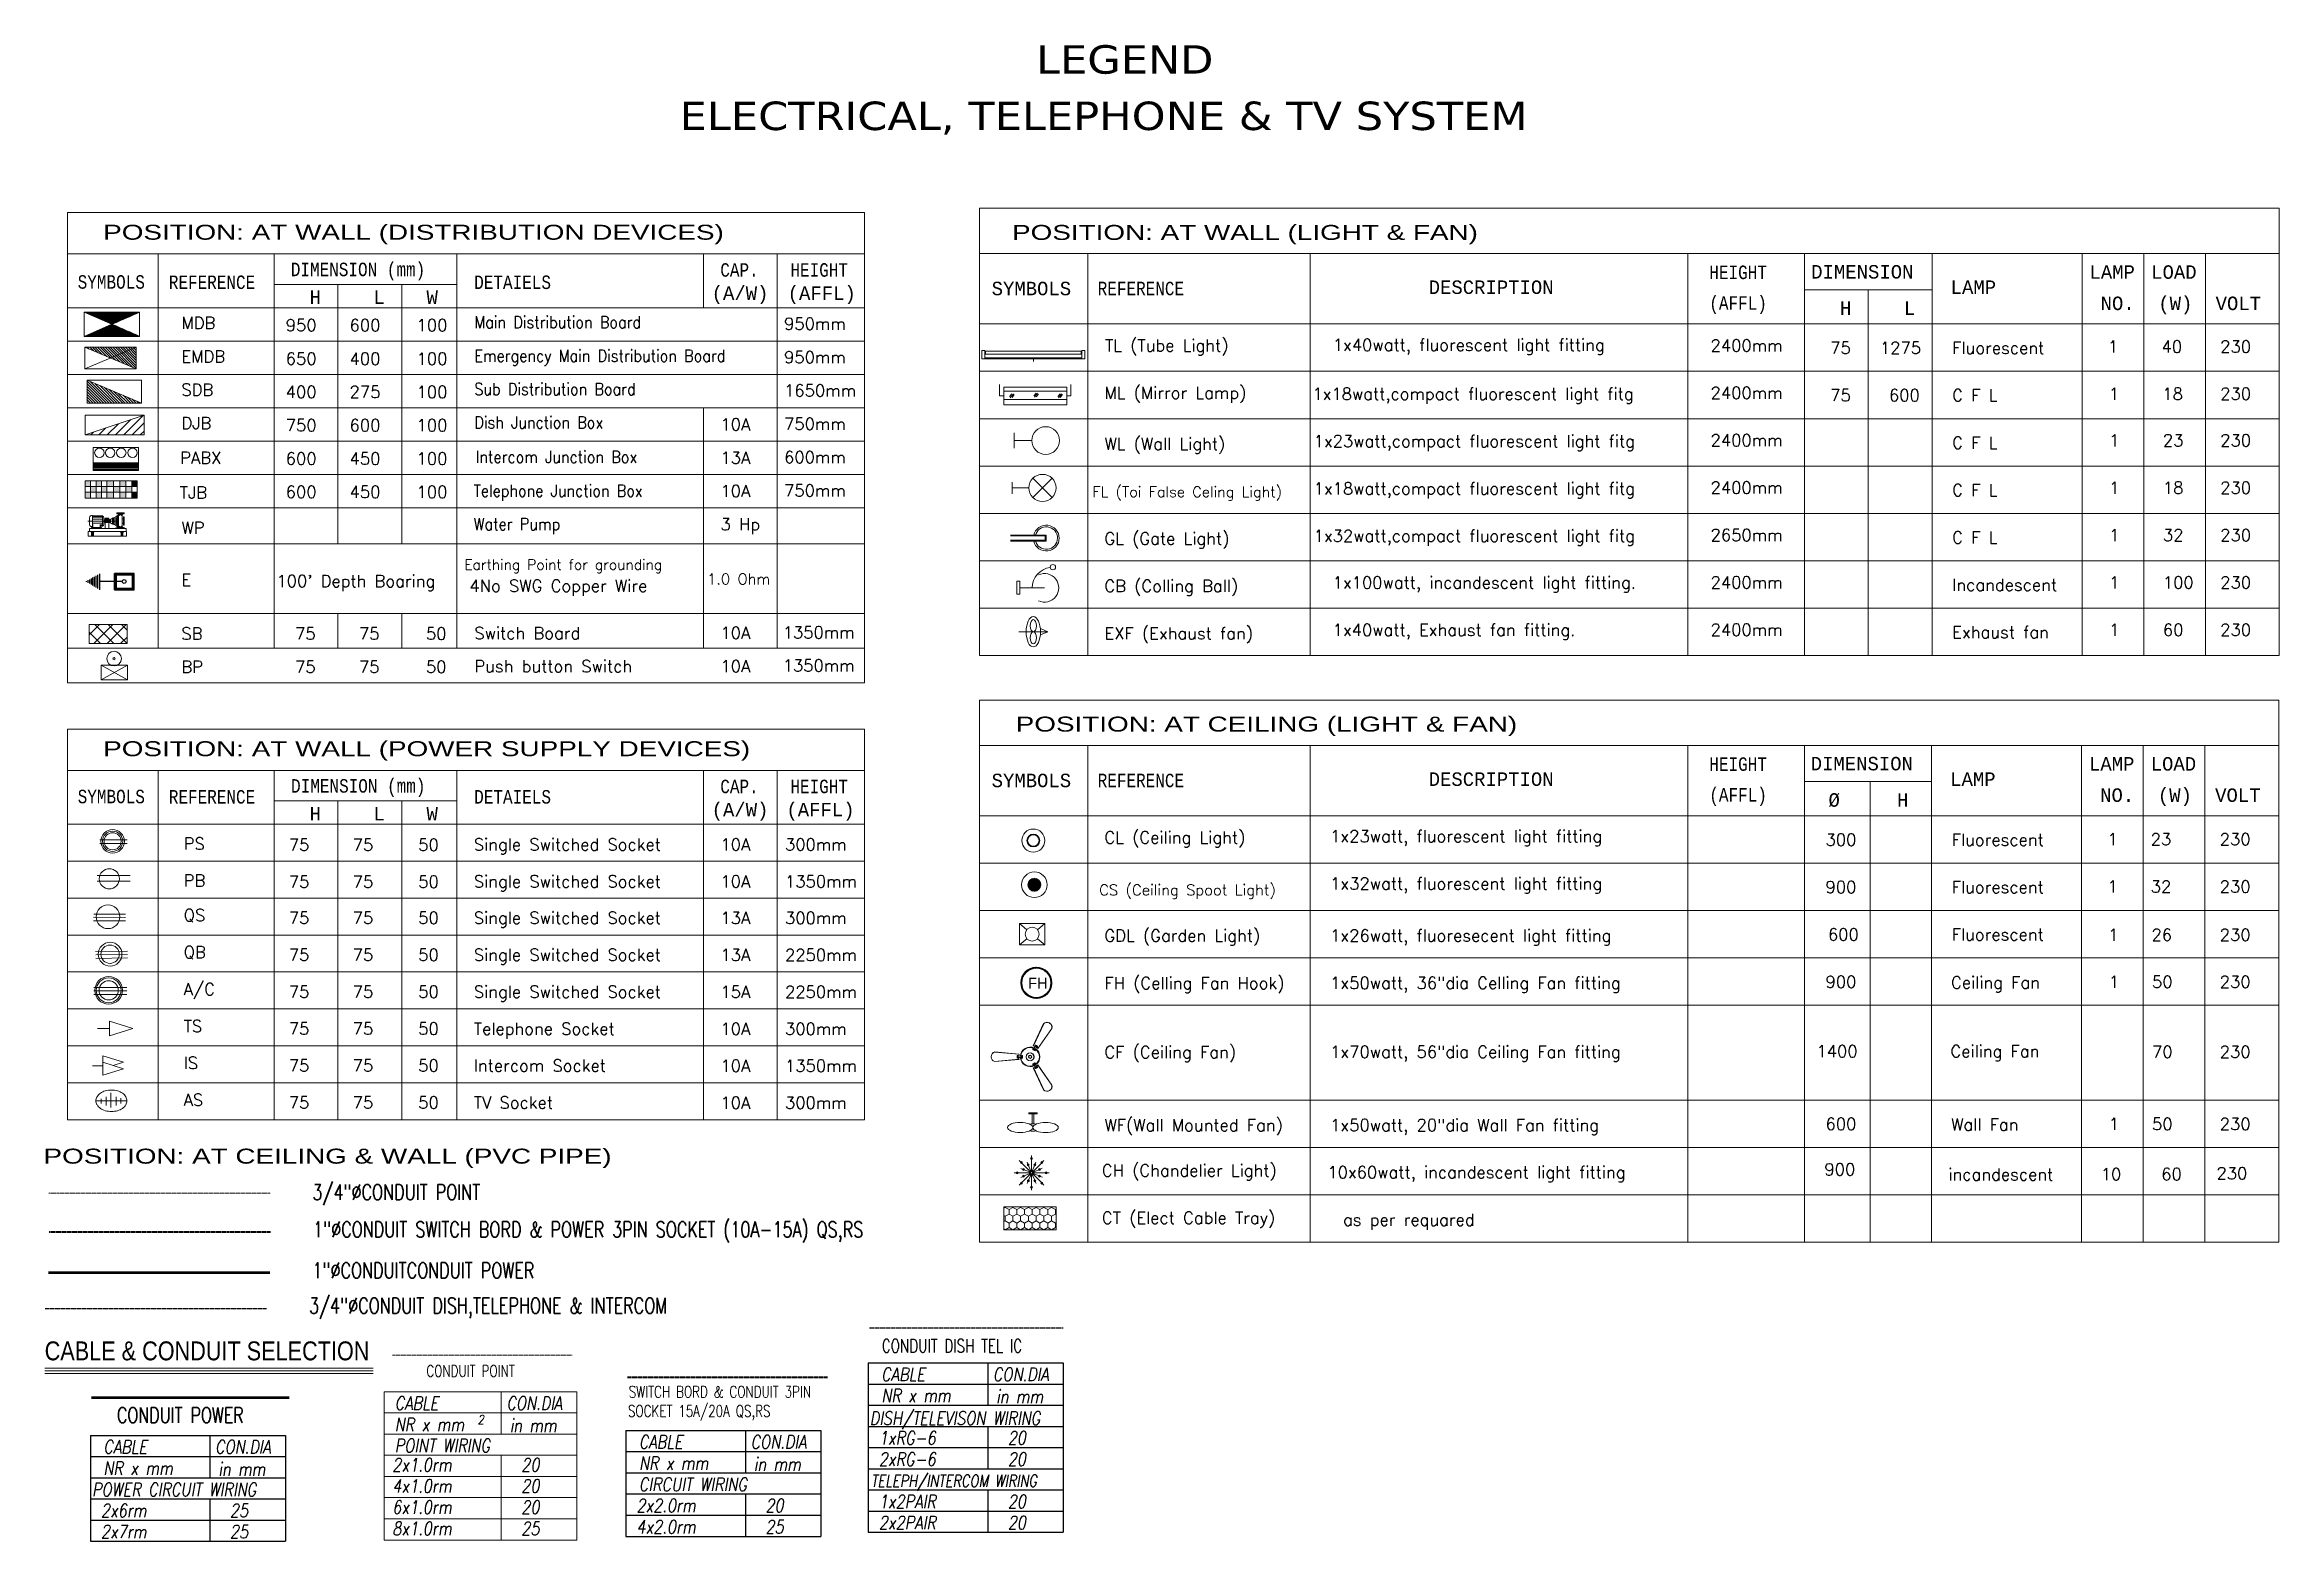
# Model space of a CAD drawing. Header units: inches. Extents: x -5 to 11100, y -161 to 1576.
# Drawn here: x 2536 to 3123, y 627 to 1020 of the extents above; entities that cross this region are included whole.
import ezdxf

# ---------------------------------------------------------------- set-up
doc = ezdxf.new("R2010")
doc.units = ezdxf.units.IN
doc.header["$MEASUREMENT"] = 0
for name, pattern in [('BORDER', [1.75, 0.5, -0.25, 0.5, -0.25, 0, -0.25]), ('CENTER', [2, 1.25, -0.25, 0.25, -0.25]), ('CENTER2', [1.125, 0.75, -0.125, 0.125, -0.125]), ('HIDDEN', [0.375, 0.25, -0.125])]:
    doc.linetypes.add(name, pattern=pattern)
for name, color, linetype, lineweight in [('AN-TEXT-LEVEL', 252, 'Continuous', 18), ('CONDUIT', 10, 'HIDDEN', 18), ('E-AC-Socket-15A', 52, 'Continuous', 18), ('E-BP-Bell-Push', 190, 'Continuous', 18), ('E-CB-Calling-Bell', 1, 'Continuous', 18), ('E-CF-Ceiling-Fan', 7, 'Continuous', 18), ('E-CFL', 3, 'Continuous', 18), ('E-CH Light', 104, 'Continuous', 18), ('E-CKT', 7, 'Continuous', 9), ('E-CL-Ceiling-Light', 20, 'Continuous', 18), ('E-Con-Point', 204, 'HIDDEN', 20), ('E-Conduit-Power', 150, 'Continuous', 53), ('E-Conduit-QS RS SB', 6, 'CENTER2', 40), ('E-DJB Steel Box', 122, 'Continuous', 18), ('E-FH-Fan-hook', 4, 'Continuous', 18), ('E-fixtur', 2, 'Continuous', 18), ('E-GL-Gate-Light', 134, 'Continuous', 18), ('E-GL-Helogen-Light', 242, 'Continuous', 20), ('E-IS-Intercome-Socket', 201, 'Continuous', 18), ('E-Legend', 7, 'Continuous', 20), ('E-MDB', 1, 'Continuous', 15), ('E-ML-Mirror-Light', 6, 'Continuous', 18), ('E-PS-Socket-5A', 32, 'Continuous', 18), ('E-QB-Socket-20A', 40, 'Continuous', 18), ('E-QS-Socket-15A', 30, 'Continuous', 18), ('E-SB-Switch-Board', 5, 'Continuous', 18), ('E-Sub-Distrubtion board', 242, 'Continuous', 18), ('E-Tel Dish IC-Conduit', 11, 'BORDER', 30), ('E-Telephone-Socket', 11, 'Continuous', 18), ('E-TJB Steel Box', 14, 'Continuous', 18), ('E-Tv-Socket', 13, 'Continuous', 18), ('E-WALL-LIGHT', 4, 'Continuous', 18), ('E-WF-Wall-Bracket-Fan', 212, 'Continuous', 18), ('E-WTL-Wall-Tube-Light', 6, 'Continuous', 18), ('E. FITTING3', 56, 'Continuous', 18), ('ELEC-FITTING', 118, 'Continuous', 20), ('Electrical Cable Tray', 230, 'Continuous', 18), ('LIGHTING', 7, 'Continuous', 18)]:
    doc.layers.add(name, color=color, linetype=linetype, lineweight=lineweight)
doc.layers.add('TEXT', color=5, linetype='Continuous')
doc.styles.add('DIM', font='arial.ttf', dxfattribs={"width": 0.8, "height": 5})
doc.styles.add('SIMPLEX', font='simplex.shx', dxfattribs={"width": 0.7})
doc.styles.add('TAHUMA', font='tahoma.ttf')
doc.styles.add('TAVE1', font='ROMANS.shx', dxfattribs={"width": 0.75})
doc.styles.add('TEX', font='monotxt.shx', dxfattribs={"height": 12})
doc.styles.add('TIMES', font='ARIALN.TTF')
doc.styles.add('TX25', font='FAST.SHX', dxfattribs={"height": 250})

msp = doc.modelspace()

# ---------------------------------------------------------------- texts
at = {"layer": 'E-CKT', "color": 5, "style": 'TAHUMA', "width": 1.286268}
for s, height, p in [('LEGEND', 7.462, (2796.71, 1012.81)), ('ELECTRICAL, TELEPHONE & TV SYSTEM', 7.4621, (2703.14, 998))]:
    msp.add_text(s, height=height, dxfattribs=at).set_placement(p)
at = {"layer": 'E-Con-Point', "style": 'TAVE1', "width": 0.75}
for s, height, p in [('3/4"%%CCONDUIT POINT', 4.0921, (2606.75, 717.02)), ('CONDUIT POINT', 3.0462, (2636.66, 670.6))]:
    msp.add_text(s, height=height, dxfattribs=at).set_placement(p)
at = {"layer": 'E-Con-Point', "linetype": 'ByBlock', "style": 'TAVE1', "oblique": 10, "width": 0.8}
for s, height, p in [('CABLE', 3.493, (2628.34, 661.9)), ('CON.DIA', 3.493, (2657.67, 661.9)), ('NR x mm', 3.493, (2628.34, 656.34)), ('2', 2.43, (2650.12, 658.12)), ('in mm ', 3.493, (2658.51, 656.08)), ('POINT WIRING', 3.4931, (2628.34, 650.77)), ('2x1.0rm', 3.493, (2627.69, 645.72)), ('20', 3.493, (2661.57, 645.72)), ('4x1.0rm', 3.493, (2627.69, 640.16)), ('20', 3.493, (2661.57, 640.16)), ('6x1.0rm', 3.493, (2627.69, 634.59)), ('20', 3.493, (2661.57, 634.59)), ('8x1.0rm', 3.493, (2627.69, 629.03)), ('25', 3.493, (2661.57, 629.03))]:
    msp.add_text(s, height=height, dxfattribs=at).set_placement(p)
at = {"layer": 'E-Conduit-Power', "linetype": 'CENTER', "lineweight": -2, "style": 'TAVE1', "width": 0.75}
for s, height, p in [('1"%%CCONDUITCONDUIT POWER', 4.0921, (2606.75, 696.47)), ('CONDUIT POWER', 4.0616, (2555.42, 658.5))]:
    msp.add_text(s, height=height, dxfattribs=at).set_placement(p)
at = {"layer": 'E-Conduit-Power', "linetype": 'ByBlock', "lineweight": -2, "style": 'TAVE1', "oblique": 10, "width": 0.8}
for s, height, p in [('CABLE', 3.493, (2551.85, 650.43)), ('CON.DIA', 3.493, (2581.17, 650.43)), ('NR x mm', 3.493, (2551.85, 644.87)), ('in mm ', 3.493, (2582.01, 644.61)), ('POWER CIRCUIT WIRING', 3.4931, (2548.86, 639.24)), ('2x6rm', 3.493, (2551.19, 633.73)), ('25', 3.493, (2585.07, 633.73)), ('2x7rm', 3.493, (2551.19, 628.17)), ('25', 3.493, (2585.07, 628.17))]:
    msp.add_text(s, height=height, dxfattribs=at).set_placement(p)
at = {"layer": 'E-Conduit-QS RS SB', "lineweight": 18, "style": 'TAVE1', "width": 0.75}
msp.add_text('1"%%CCONDUIT SWITCH BORD & POWER 3PIN SOCKET (10A-15A) QS,RS', height=4.0921, dxfattribs=at).set_placement((2606.92, 707.24))
at = {"layer": 'E-Conduit-QS RS SB', "lineweight": -2, "style": 'TAVE1', "width": 0.75}
for s, p in [('SOCKET 15A/20A QS,RS', (2689.59, 660.09)), ('SWITCH BORD & CONDUIT 3PIN ', (2689.79, 665.12))]:
    msp.add_text(s, height=3.0462, dxfattribs=at).set_placement(p)
at = {"layer": 'E-Conduit-QS RS SB', "linetype": 'ByBlock', "lineweight": -2, "style": 'TAVE1', "oblique": 10, "width": 0.8}
for s, height, p in [('CABLE', 3.493, (2692.44, 651.73)), ('CABLE', 3.493, (2692.44, 651.73)), ('CON.DIA', 3.493, (2721.77, 651.73)), ('CON.DIA', 3.493, (2721.77, 651.73)), ('NR x mm', 3.493, (2692.44, 646.17)), ('NR x mm', 3.493, (2692.44, 646.17)), ('in mm ', 3.493, (2722.61, 645.91)), ('in mm ', 3.493, (2722.61, 645.91)), ('CIRCUIT WIRING', 3.4931, (2692.44, 640.6)), ('CIRCUIT WIRING', 3.4931, (2692.44, 640.6)), ('2x2.0rm', 3.493, (2691.79, 635.03)), ('20', 3.493, (2725.66, 635.03)), ('20', 3.493, (2725.66, 635.03)), ('4x2.0rm', 3.493, (2691.79, 629.47)), ('25', 3.493, (2725.66, 629.47)), ('25', 3.493, (2725.66, 629.47))]:
    msp.add_text(s, height=height, dxfattribs=at).set_placement(p)
at = {"layer": 'E-fixtur', "color": 7}
for s, height, style, width, p in [('POSITION: AT WALL (DISTRIBUTION DEVICES)', 3.9361, 'DIM', 1.330194, (2551.8, 969.19)), ('POSITION: AT WALL (LIGHT & FAN)', 3.9361, 'DIM', 1.330194, (2790.42, 969.14)), ('Main Distribution Board', 3.1489, 'SIMPLEX', 0.881614, (2649.25, 945.95)), ('Emergency Main Distribution Board', 3.1489, 'SIMPLEX', 0.881614, (2649.25, 937.15)), ('Sub Distribution Board', 3.1489, 'SIMPLEX', 0.881614, (2649.25, 928.41)), ('Dish Junction Box', 3.1489, 'SIMPLEX', 0.881614, (2649.25, 919.66)), ('Intercom Junction Box', 3.1489, 'SIMPLEX', 0.881614, (2649.62, 910.56)), ('Telephone Junction Box', 3.1489, 'SIMPLEX', 0.881614, (2649.05, 901.71)), ('Water Pump', 3.149, 'SIMPLEX', 0.881614, (2649.05, 892.96)), ('POSITION: AT CEILING (LIGHT & FAN)', 3.9361, 'DIM', 1.330194, (2791.38, 840.02)), ('POSITION: AT WALL (POWER SUPPLY DEVICES)', 3.9361, 'DIM', 1.330194, (2551.8, 833.56)), ('POSITION: AT CEILING & WALL (PVC PIPE)', 3.9361, 'DIM', 1.330194, (2536.13, 726.56))]:
    msp.add_text(s, height=height, dxfattribs=dict(at, style=style, width=width)).set_placement(p)
at = {"layer": 'E-fixtur', "color": 7, "ltscale": 10, "style": 'TEX'}
for s, height, width, p in [('DIMENSION (mm)', 3.5425, 0.822133, (2601.06, 959.62)), ('CAP.', 3.542, 0.822133, (2713.82, 959.48)), ('HEIGHT', 3.542, 0.822133, (2732.23, 959.48)), ('HEIGHT', 3.542, 0.822133, (2973.48, 958.86)), ('DIMENSION', 3.542, 0.972583, (3000.24, 959)), ('LAMP', 3.542, 0.972583, (3073.29, 958.93)), ('LOAD', 3.542, 0.972583, (3089.49, 958.93)), ('SYMBOLS', 3.542, 0.822133, (2545.11, 956.33)), ('REFERENCE', 3.542, 0.822133, (2569.03, 956.25)), ('DETAIELS', 3.542, 0.822133, (2649.21, 956.25)), ('(A/W)', 3.542, 0.972583, (2711.55, 953.4)), ('(AFFL)', 3.542, 0.972583, (2731.51, 953.4)), ('SYMBOLS', 3.542, 0.972583, (2785.06, 954.61)), ('REFERENCE', 3.542, 0.822133, (2812.9, 954.61)), ('DESCRIPTION', 3.5425, 0.972583, (2899.8, 954.95)), ('LAMP', 3.542, 0.972583, (3036.84, 954.95)), ('H', 3.54, 0.972583, (2605.99, 952.32)), ('L', 3.54, 0.972583, (2622.78, 952.32)), ('W', 3.54, 0.972583, (2636.69, 952.32)), ('(AFFL)', 3.542, 0.822133, (2973.48, 950.8)), ('H', 3.54, 0.972583, (3007.79, 949.44)), ('L', 3.54, 0.972583, (3024.58, 949.44)), ('NO.', 3.542, 0.972583, (3076.22, 950.72)), ('(W)', 3.542, 0.972583, (3091.36, 950.72)), ('VOLT', 3.542, 0.972583, (3106.41, 950.71)), ('HEIGHT', 3.542, 0.822133, (2973.48, 829.71)), ('DIMENSION', 3.542, 0.972583, (3000.1, 829.84)), ('LAMP', 3.542, 0.972583, (3073.16, 829.78)), ('LOAD', 3.542, 0.972583, (3089.36, 829.78)), ('DIMENSION (mm)', 3.5425, 0.822133, (2601.13, 823.99)), ('CAP.', 3.542, 0.822133, (2713.82, 823.85)), ('HEIGHT', 3.542, 0.822133, (2732.23, 823.85)), ('SYMBOLS', 3.542, 0.972583, (2785.06, 825.42)), ('REFERENCE', 3.542, 0.822133, (2812.9, 825.42)), ('DESCRIPTION', 3.5425, 0.972583, (2899.8, 825.76)), ('LAMP', 3.542, 0.972583, (3036.72, 825.76)), ('SYMBOLS', 3.542, 0.822133, (2545.11, 821.2)), ('REFERENCE', 3.542, 0.822133, (2569.03, 821.12)), ('DETAIELS', 3.542, 0.822133, (2649.21, 821.12)), ('(A/W)', 3.542, 0.972583, (2711.55, 817.76)), ('(AFFL)', 3.542, 0.972583, (2731.18, 817.76)), ('(AFFL)', 3.542, 0.822133, (2973.48, 821.64)), ('%%C', 3.542, 0.972583, (3004.77, 820.29)), ('H', 3.54, 0.972583, (3022.77, 820.29)), ('NO.', 3.542, 0.972583, (3076.09, 821.57)), ('(W)', 3.542, 0.972583, (3091.24, 821.57)), ('VOLT', 3.542, 0.972583, (3106.28, 821.55)), ('H', 3.54, 0.972583, (2605.99, 816.69)), ('L', 3.54, 0.972583, (2622.78, 816.69)), ('W', 3.54, 0.972583, (2636.69, 816.69))]:
    msp.add_text(s, height=height, dxfattribs=dict(at, width=width)).set_placement(p)
at = {"layer": 'E-fixtur', "color": 7, "style": 'SIMPLEX'}
for s, height, p in [('MDB', 3.149, (2572.34, 945.76)), ('950', 3.149, (2599.73, 945.17)), ('600', 3.149, (2616.49, 945.17)), ('100', 3.149, (2634.08, 945.17)), ('950mm', 3.149, (2730.57, 945.55)), ('EMDB', 3.149, (2572.34, 936.97)), ('650', 3.149, (2599.73, 936.38)), ('400', 3.149, (2616.49, 936.38)), ('100', 3.149, (2634.08, 936.38)), ('950mm', 3.149, (2730.57, 936.76)), ('TL (Tube Light)', 3.1489, (2814.83, 939.86)), ('1x40watt, fluorescent light fitting', 3.1489, (2874.63, 939.99)), ('2400mm', 3.149, (2973.82, 939.84)), ('75', 3.149, (3005.23, 939.21)), ('1275', 3.149, (3018.28, 939.21)), ('Fluorescent', 3.1489, (3037.26, 939.2)), ('1', 3.15, (3078.13, 939.54)), ('40', 3.149, (3092.21, 939.54)), ('230', 3.149, (3107.62, 939.54)), ('SDB', 3.149, (2572.34, 928.22)), ('400', 3.149, (2599.73, 927.63)), ('275', 3.149, (2616.49, 927.63)), ('100', 3.149, (2634.08, 927.63)), ('1650mm', 3.149, (2730.57, 928.01)), ('ML (Mirror Lamp)', 3.1489, (2814.67, 927.42)), ('1x18watt,compact fluorescent light fitg', 3.1489, (2869.26, 927.13)), ('2400mm', 3.149, (2973.82, 927.4)), ('75', 3.149, (3005.23, 926.77)), ('600', 3.149, (3020.65, 926.77)), ('C F L', 3.149, (3037.26, 926.76)), ('1', 3.15, (3078.34, 927.17)), ('18', 3.149, (3092.42, 927.17)), ('230', 3.149, (3107.62, 927.17)), ('DJB', 3.149, (2572.34, 919.47)), ('750', 3.149, (2599.73, 918.89)), ('600', 3.149, (2616.49, 918.89)), ('100', 3.149, (2634.08, 918.89)), ('10A', 3.149, (2713.87, 919.13)), ('750mm', 3.149, (2730.57, 919.26)), ('WL (Wall Light)', 3.1489, (2814.67, 914.02)), ('1x23watt,compact fluorescent light fitg', 3.1489, (2869.6, 914.74)), ('2400mm', 3.149, (2973.82, 914.95)), ('C F L ', 3.149, (3037.26, 914.32)), ('1', 3.15, (3078.47, 914.93)), ('23', 3.149, (3092.56, 914.93)), ('230', 3.149, (3107.62, 914.93)), ('PABX', 3.149, (2572.03, 910.37)), ('600', 3.149, (2599.73, 910.14)), ('450', 3.149, (2616.49, 910.14)), ('100', 3.149, (2634.08, 910.14)), ('13A', 3.149, (2713.87, 910.38)), ('600mm', 3.149, (2730.57, 910.52)), ('TJB', 3.149, (2571.92, 901.24)), ('600', 3.149, (2599.73, 901.39)), ('450', 3.149, (2616.49, 901.39)), ('100', 3.149, (2634.08, 901.39)), ('10A', 3.149, (2713.87, 901.63)), ('750mm', 3.149, (2730.57, 901.77)), ('FL (Toi False Celing Light)', 2.7773, (2811.54, 901.6)), ('1x18watt,compact fluorescent light fitg', 3.1489, (2869.6, 902.3)), ('2400mm', 3.149, (2973.82, 902.51)), ('C F L ', 3.149, (3037.26, 901.88)), ('1', 3.15, (3078.47, 902.49)), ('18', 3.149, (3092.56, 902.49)), ('230', 3.149, (3107.62, 902.49)), ('WP', 3.149, (2572.34, 891.94)), ('3 Hp', 3.149, (2713.87, 892.89)), ('GL (Gate Light)', 3.1489, (2814.67, 889.13)), ('1x32watt,compact fluorescent light fitg', 3.1489, (2869.6, 889.85)), ('2650mm', 3.149, (2973.82, 890.07)), ('C F L ', 3.149, (3037.26, 889.44)), ('1', 3.15, (3078.47, 890.05)), ('32', 3.149, (3092.56, 890.05)), ('230', 3.149, (3107.62, 890.05)), ('E', 3.15, (2572.36, 878.27)), ("100' Depth Boaring", 3.1489, (2597.28, 877.99)), ('Earthing Point for grounding', 2.6765, (2646.6, 882.54)), ('1.0 Ohm', 2.827, (2710.35, 878.68)), ('CB (Colling Ball)', 3.1489, (2814.67, 876.69)), ('1x100watt, incandescent light fitting.', 3.1489, (2874.59, 877.57)), ('2400mm', 3.149, (2973.82, 877.63)), ('Incandescent', 3.1489, (3037.26, 877)), ('1', 3.15, (3078.47, 877.61)), ('100', 3.149, (3092.56, 877.61)), ('230', 3.149, (3107.62, 877.61)), ('4No SWG Copper Wire', 3.1489, (2647.96, 876.72)), ('1x40watt, Exhaust fan fitting.', 3.1489, (2874.59, 865.13)), ('2400mm', 3.149, (2973.82, 865.19)), ('1', 3.15, (3078.47, 865.17)), ('60', 3.149, (3092.56, 865.17)), ('230', 3.149, (3107.62, 865.17)), ('SB', 3.149, (2572.34, 864.18)), ('75', 3.149, (2602.19, 864.17)), ('75', 3.149, (2618.95, 864.17)), ('50', 3.149, (2636.54, 864.17)), ('Switch Board', 3.1489, (2649.25, 864.29)), ('10A', 3.149, (2713.87, 864.37)), ('1350mm', 3.149, (2730.2, 864.5)), ('EXF (Exhaust fan)', 3.1489, (2814.67, 864.25)), ('Exhaust fan', 3.1489, (3037.26, 864.56)), ('BP', 3.149, (2572.34, 855.48)), ('75', 3.149, (2602.19, 855.47)), ('75', 3.149, (2618.95, 855.47)), ('50', 3.149, (2636.54, 855.47)), ('Push button Switch', 3.1489, (2649.25, 855.59)), ('10A', 3.149, (2713.87, 855.62)), ('1350mm', 3.149, (2730.2, 855.8)), ('PS', 3.149, (2572.93, 809.02)), ('75', 3.149, (2600.54, 808.72)), ('75', 3.149, (2617.3, 808.72)), ('50', 3.149, (2634.52, 808.72)), ('Single Switched Socket', 3.1489, (2649.11, 808.8)), ('10A', 3.149, (2713.87, 808.8)), ('300mm', 3.149, (2730.81, 808.8)), ('CL (Ceiling Light)', 3.1489, (2814.67, 810.66)), ('1x23watt, fluorescent light fitting', 3.1489, (2873.94, 810.96)), ('300', 3.149, (3004, 810.06)), ('Fluorescent', 3.1489, (3037.13, 810.05)), ('1', 3.15, (3078, 810.18)), ('23', 3.149, (3089.36, 810.18)), ('230', 3.149, (3107.49, 810.18)), ('PB', 3.149, (2572.93, 799.32)), ('75', 3.149, (2600.54, 799.02)), ('75', 3.149, (2617.3, 799.02)), ('50', 3.149, (2634.52, 799.02)), ('Single Switched Socket', 3.1489, (2649.11, 799.1)), ('10A', 3.149, (2713.87, 799.1)), ('1350mm', 3.149, (2730.81, 799.1)), ('CS (Ceiling Spoot Light)', 2.834, (2813.29, 797.03)), ('1x32watt, fluorescent light fitting', 3.1489, (2873.94, 798.52)), ('900', 3.149, (3004, 797.62)), ('Fluorescent', 3.1489, (3037.13, 797.61)), ('1', 3.15, (3078, 797.74)), ('32', 3.149, (3089.36, 797.74)), ('230', 3.149, (3107.49, 797.74)), ('QS', 3.149, (2572.93, 790.24)), ('75', 3.149, (2600.54, 789.55)), ('75', 3.149, (2617.3, 789.55)), ('50', 3.149, (2634.52, 789.55)), ('Single Switched Socket', 3.1489, (2649.11, 789.53)), ('13A', 3.149, (2713.87, 789.5)), ('300mm', 3.149, (2730.81, 789.5)), ('GDL (Garden Light)', 3.1489, (2814.67, 784.86)), ('1x26watt, fluoresecent light fitting', 3.1489, (2873.94, 784.87)), ('600', 3.149, (3004.63, 785.18)), ('Fluorescent', 3.1489, (3037.13, 785.17)), ('1', 3.15, (3078.21, 785.07)), ('26', 3.149, (3089.57, 785.07)), ('230', 3.149, (3107.49, 785.07)), ('QB', 3.149, (2572.93, 780.54)), ('75', 3.149, (2600.54, 779.84)), ('75', 3.149, (2617.3, 779.84)), ('50', 3.149, (2634.52, 779.84)), ('Single Switched Socket', 3.1489, (2649.11, 779.83)), ('13A', 3.149, (2713.87, 779.8)), ('2250mm', 3.149, (2730.81, 779.8)), ('A/C', 3.149, (2572.93, 770.83)), ('FH (Celling Fan Hook)', 3.1489, (2814.67, 772.42)), ('1x50watt, 36"dia Celling Fan fitting', 3.1489, (2873.94, 772.43)), ('900', 3.149, (3004, 772.74)), ('Ceiling Fan', 3.1489, (3036.95, 772.56)), ('1', 3.15, (3078.34, 772.73)), ('50', 3.149, (3089.71, 772.73)), ('230', 3.149, (3107.49, 772.73)), ('75', 3.149, (2600.54, 770.14)), ('75', 3.149, (2617.3, 770.14)), ('50', 3.149, (2634.52, 770.14)), ('Single Switched Socket', 3.1489, (2649.11, 770.13)), ('15A', 3.149, (2713.87, 770.1)), ('2250mm', 3.149, (2730.81, 770.1)), ('TS', 3.149, (2572.93, 761.13)), ('75', 3.149, (2600.54, 760.44)), ('75', 3.149, (2617.3, 760.44)), ('50', 3.149, (2634.52, 760.44)), ('Telephone Socket', 3.1489, (2649.11, 760.42)), ('10A', 3.149, (2713.87, 760.4)), ('300mm', 3.149, (2730.81, 760.4)), ('CF (Ceiling Fan)', 3.1489, (2814.67, 754.28)), ('1x70watt, 56"dia Ceiling Fan fitting', 3.1489, (2873.94, 754.36)), ('1400', 3.149, (3001.62, 754.5)), ('Ceiling Fan', 3.1489, (3036.79, 754.49)), ('70', 3.149, (3089.71, 754.36)), ('230', 3.149, (3107.49, 754.36)), ('IS', 3.149, (2572.93, 751.43)), ('75', 3.149, (2600.54, 750.74)), ('75', 3.149, (2617.3, 750.74)), ('50', 3.149, (2634.52, 750.74)), ('Intercom Socket', 3.1489, (2649.11, 750.72)), ('10A', 3.149, (2713.87, 750.7)), ('1350mm', 3.149, (2730.81, 750.7)), ('AS', 3.149, (2572.93, 741.73)), ('75', 3.149, (2600.54, 741.03)), ('75', 3.149, (2617.3, 741.03)), ('50', 3.149, (2634.52, 741.03)), ('TV Socket', 3.149, (2649.11, 741.02)), ('10A', 3.149, (2713.87, 740.99)), ('300mm', 3.149, (2730.81, 740.99)), ('WF(Wall Mounted Fan)', 3.1489, (2814.67, 735.1)), ('1x50watt, 20"dia Wall Fan fitting', 3.1489, (2873.94, 735.11)), ('600', 3.149, (3004, 735.41)), ('Wall Fan', 3.149, (3036.95, 735.23)), ('1', 3.15, (3078.34, 735.4)), ('50', 3.149, (3089.71, 735.4)), ('230', 3.149, (3107.49, 735.4)), ('CH (Chandelier Light)', 3.1489, (2814, 723.2)), ('10x60watt, incandescent light fitting', 3.1489, (2873.2, 722.71)), ('900', 3.149, (3003.7, 723.48)), ('incandescent', 3.1489, (3036.25, 722.17)), ('10', 3.149, (3076.25, 722.21)), ('60', 3.149, (3092.14, 722.25)), ('230', 3.149, (3106.64, 722.44)), ('CT (Elect Cable Tray)', 3.1489, (2814, 710.76)), ('as per requared', 3.1489, (2877.3, 710.27))]:
    msp.add_text(s, height=height, dxfattribs=at).set_placement(p)
at = {"layer": 'E-Legend', "color": 3, "style": 'TIMES'}
msp.add_text('CABLE & CONDUIT SELECTION', height=4.9617, dxfattribs=at).set_placement((2536.44, 674.91))
at = {"layer": 'E-Tel Dish IC-Conduit', "lineweight": -2, "ltscale": 0.3, "style": 'TAVE1', "width": 0.75}
msp.add_text('3/4"%%CCONDUIT DISH,TELEPHONE & INTERCOM', height=4.0921, dxfattribs=at).set_placement((2605.86, 687.21))
at = {"layer": 'E-Tel Dish IC-Conduit', "lineweight": -2, "ltscale": 0.007, "style": 'TAVE1', "width": 0.75}
msp.add_text('CONDUIT DISH TEL IC', height=3.4524, dxfattribs=at).set_placement((2756.22, 676.99))
at = {"layer": 'E-Tel Dish IC-Conduit', "linetype": 'ByBlock', "lineweight": -2, "ltscale": 0.007, "style": 'TAVE1', "oblique": 10, "width": 0.8}
for s, p in [('CABLE', (2756.07, 669.48)), ('NR x mm', (2756.07, 663.92)), ('in mm ', (2786.24, 663.66)), ('1xRG-6', (2755.42, 652.78)), ('20', (2789.29, 652.78)), ('2xRG-6', (2755.42, 647.22)), ('20', (2789.29, 647.22)), ('1x2PAIR', (2755.42, 636.09)), ('20', (2789.29, 636.09)), ('2x2PAIR', (2755.42, 630.53)), ('20', (2789.29, 630.53))]:
    msp.add_text(s, height=3.493, dxfattribs=at).set_placement(p)
at = {"layer": 'E-Tel Dish IC-Conduit', "linetype": 'ByBlock', "lineweight": -2, "style": 'TAVE1', "oblique": 10, "width": 0.8}
for s, height, p in [('CON.DIA', 3.493, (2785.39, 669.48)), ('DISH/TELEVISON WIRING', 3.4931, (2753.02, 657.96)), ('TELEPH/INTERCOM WIRING', 3.1088, (2753.36, 641.7))]:
    msp.add_text(s, height=height, dxfattribs=at).set_placement(p)

# ---------------------------------------------------------------- blocks, each defined once
blk = doc.blocks.new('*X33')
at = {"color": 0}
for p, q in [((10763.7, 16968.5), (10770.1, 16974.9)), ((10765.5, 16968.5), (10773.1, 16976.2)), ((10767.2, 16968.5), (10776.1, 16977.5)), ((10769, 16968.5), (10779.2, 16978.7)), ((10770.8, 16968.5), (10782.2, 16980)), ((10772.5, 16968.5), (10785.3, 16981.3)), ((10774.3, 16968.5), (10788.3, 16982.6)), ((10776.1, 16968.5), (10790.7, 16983.2)), ((10777.8, 16968.5), (10790.7, 16981.4)), ((10779.6, 16968.5), (10790.7, 16979.6)), ((10781.4, 16968.5), (10790.7, 16977.9)), ((10783.1, 16968.5), (10790.7, 16976.1)), ((10784.9, 16968.5), (10790.7, 16974.3)), ((10754.8, 16968.5), (10754.9, 16968.6)), ((10756.6, 16968.5), (10757.9, 16969.8)), ((10758.4, 16968.5), (10761, 16971.1)), ((10760.2, 16968.5), (10764, 16972.4)), ((10761.9, 16968.5), (10767, 16973.7)), ((10786.7, 16968.5), (10790.7, 16972.6)), ((10788.4, 16968.5), (10790.7, 16970.8)), ((10790.2, 16968.5), (10790.7, 16969))]:
    blk.add_line(p, q, dxfattribs=at)
blk = doc.blocks.new('SDB')
for p, q in [((0, -7.5), (17.93, 0)), ((0, -7.5), (0, 0)), ((0, 0), (17.93, 0)), ((17.93, 0), (17.93, -7.5)), ((0, -7.5), (17.93, -7.5))]:
    blk.add_line(p, q)
at = {"xscale": 0.5, "yscale": 0.5, "zscale": 0.5}
blk.add_blockref('*X33', (-5377.41, -8491.77), dxfattribs=at)
blk = doc.blocks.new('SW')
h = blk.add_hatch()
h.set_pattern_fill('ANSI37', color=256, scale=24, style=0)
h.set_pattern_definition([(45, (-59.5238, -1151.0284), (-2.12132, 2.12132), []), (135, (-59.5238, -1151.0284), (-2.12132, -2.12132), [])])
h.paths.add_polyline_path([(-24, -15.52), (-12, -15.52), (-12, -21.52), (-24, -21.52)])
for p, q in [((-24, -15.52), (-12, -15.52)), ((-24, -15.52), (-24, -21.52)), ((-12, -15.52), (-12, -21.52)), ((-24, -21.52), (-12, -21.52))]:
    blk.add_line(p, q)
blk = doc.blocks.new('A$C4DCB0E22')
at = {"layer": 'E-SB-Switch-Board', "xscale": 1.5, "yscale": 1.5, "zscale": 1.5, "rotation": 90.05046403147966}
blk.add_blockref('SW', (-23.3, 36), dxfattribs=at)
blk = doc.blocks.new('P')
h = blk.add_hatch()
h.set_pattern_fill('ANSI31', color=256, style=0)
h.set_pattern_definition([(45, (5262.17775, 6617.84506), (-0.0883883476, 0.0883883476), [])])
h.paths.add_polyline_path([(-3.1, -22.9), (9.7, -17.3), (-15.8, -17.3)])
h = blk.add_hatch()
h.set_pattern_fill('ANSI31', color=256, style=0)
h.set_pattern_definition([(315, (5262.17775, -6663.70471), (-0.0883883476, -0.0883883476), [])])
h.paths.add_polyline_path([(-3.1, -22.9), (9.7, -28.5), (-15.8, -28.5)])
for p, q in [((-3.1, -22.9), (-15.8, -17.3)), ((-15.8, -17.3), (9.7, -17.3)), ((-15.8, -28.5), (-15.8, -17.3)), ((-3.1, -22.9), (9.7, -17.3)), ((9.7, -17.3), (9.7, -28.5)), ((-15.8, -28.5), (-3.1, -22.9)), ((9.7, -28.5), (-15.8, -28.5)), ((-3.1, -22.9), (9.7, -28.5))]:
    blk.add_line(p, q)
blk = doc.blocks.new('*X57')
at = {"color": 0}
for p, q in [((10756.6, 16968.5), (10757.9, 16969.8)), ((10758.4, 16968.5), (10761, 16971.1)), ((10760.2, 16968.5), (10764, 16972.4)), ((10761.9, 16968.5), (10767, 16973.7)), ((10763.7, 16968.5), (10770.1, 16974.9)), ((10765.5, 16968.5), (10773.1, 16976.2)), ((10767.2, 16968.5), (10776.1, 16977.5)), ((10769, 16968.5), (10779.2, 16978.7)), ((10770.8, 16968.5), (10782.2, 16980)), ((10772.5, 16968.5), (10785.3, 16981.3)), ((10774.3, 16968.5), (10788.3, 16982.6)), ((10776.1, 16968.5), (10790.7, 16983.2)), ((10777.8, 16968.5), (10790.7, 16981.4)), ((10779.6, 16968.5), (10790.7, 16979.6)), ((10781.4, 16968.5), (10790.7, 16977.9)), ((10783.1, 16968.5), (10790.7, 16976.1)), ((10784.9, 16968.5), (10790.7, 16974.3)), ((10786.7, 16968.5), (10790.7, 16972.6)), ((10788.4, 16968.5), (10790.7, 16970.8)), ((10754.8, 16968.5), (10754.9, 16968.6)), ((10790.2, 16968.5), (10790.7, 16969))]:
    blk.add_line(p, q, dxfattribs=at)
blk = doc.blocks.new('A$C46D62743')
for p, q in [((17, 65), (316, 368)), ((57, 25), (356, 328))]:
    blk.add_line(p, q)
for radius in [183, 158, 133]:
    blk.add_circle((183, 183), radius)
blk = doc.blocks.new('3PIN15A')
for p, q in [((-7.5, -5.1), (6.4, 8.9)), ((-6.1, -6.6), (7.9, 7.4)), ((-4.6, -8.1), (9.4, 5.9))]:
    blk.add_line(p, q)
blk.add_circle((0, 0), 7.37)
blk = doc.blocks.new('A$C44EE3311')
for p, q in [((20, 94), (439, 513)), ((64, 49), (484, 468)), ((109, 5), (529, 424))]:
    blk.add_line(p, q)
for radius in [246, 221, 171]:
    blk.add_circle((246, 246), radius)
blk = doc.blocks.new('A$C12B00F2E')
for p, q in [((0, 136), (223, 136)), ((660, 136), (223, 271)), ((223, 0), (223, 271)), ((660, 136), (223, 0))]:
    blk.add_line(p, q)
blk = doc.blocks.new('E-TV')
at = {"layer": 'E-Tv-Socket'}
for p, q in [((-14.2, 18.5), (-14.2, 6.3)), ((-26.5, 13), (-0.8, 13)), ((-22, 15.2), (-22, 11.3)), ((-18.1, 16.9), (-18.1, 9.6)), ((-9.7, 16.9), (-9.7, 9.6)), ((-5.8, 15.2), (-5.8, 10.7))]:
    blk.add_line(p, q, dxfattribs=at)
for centre, radius, start, end in [((-17, 11.1), 9.96, 124.7991, 149.2053), ((-15, 8.1), 13.6, 106.0599, 124.7991), ((-13.6, 3.5), 18.4, 90, 106.0599), ((-13.6, 3.5), 18.4, 73.9401, 90), ((-12.3, 8.1), 13.6, 55.2009, 73.9401), ((-10.2, 11.1), 9.96, 30.7947, 55.2009), ((-20.2, 13), 6.31, 149.2053, 180), ((-20.2, 13), 6.31, 180, 210.7947), ((-17, 14.8), 9.96, 210.7947, 235.2009), ((-15, 17.8), 13.6, 235.2009, 253.9401), ((-13.6, 22.5), 18.4, 253.9401, 270), ((-13.6, 22.5), 18.4, 270, 286.0599), ((-12.3, 17.8), 13.6, 286.0599, 304.7991), ((-10.2, 14.8), 9.96, 304.7991, 329.2053), ((-7.1, 13), 6.31, 0, 30.7947), ((-7.1, 13), 6.31, 329.2053, 0)]:
    blk.add_arc(centre, radius, start, end, dxfattribs=at)
blk = doc.blocks.new('A$C35A322F8')
for p, q in [((0, 213), (223, 213)), ((660, 271), (223, 407)), ((223, 0), (223, 407)), ((660, 271), (223, 136)), ((660, 136), (223, 0)), ((660, 136), (442, 203))]:
    blk.add_line(p, q)
blk = doc.blocks.new('WALL-LIGHT')
for p, q in [((-0.062, 0.259), (0.062, 0.259)), ((0, 0.114), (0, 0.259))]:
    blk.add_line(p, q)
blk.add_circle((0, 0), 0.114)
blk = doc.blocks.new('E-MIRROR')
for p, q in [((-2.08, 5.28, 10051), (-19.37, 5.28, 10051)), ((-19.37, 1.28, 10051), (-19.37, 5.28, 10051)), ((-2.08, 1.28, 10051), (-2.08, 5.28, 10051)), ((-19.37, 3.24, 10051), (-20.54, 3.24, 10051)), ((-20.54, 3.24, 10051), (-20.54, 0.63, 10051)), ((-19.37, 4.09, 10051), (-2.08, 4.09, 10051)), ((-19.37, 2.19, 10051), (-2.08, 2.19, 10051)), ((-2.08, 1.28, 10051), (-19.37, 1.28, 10051)), ((-18.21, 2.96), (-17.6, 3.58)), ((-17.97, 2.8, -10051), (-17.11, 3.68, -10051)), ((-17.53, 2.78), (-16.92, 3.4)), ((-11.61, 2.82), (-11, 3.44)), ((-11.38, 2.66, -10051), (-10.52, 3.55, -10051)), ((-10.94, 2.64), (-10.33, 3.27)), ((-4.95, 2.96), (-4.34, 3.58)), ((-4.71, 2.8, -10051), (-3.85, 3.68, -10051)), ((-4.27, 2.78), (-3.66, 3.4)), ((-2.08, 3.24, 10051), (-0.92, 3.24, 10051)), ((-0.92, 3.24, 10051), (-0.92, 0.63, 10051))]:
    blk.add_line(p, q)
blk = doc.blocks.new('A$C473D73AC')
at = {"ltscale": 2}
blk.add_line((248, 293), (248, 29), dxfattribs=at)
blk.add_lwpolyline([(176, 31), (315, 31), (315, 0), (176, 0)], close=True, dxfattribs=at)
blk.add_circle((28, 382), 28.4, dxfattribs=at)
for centre, major_axis, start_param, end_param in [((248, 382), (-155, 155), 0.914931, 2.35673), ((248, 293), (-107, 107), 3.49246, 7.503114)]:
    blk.add_ellipse(centre, major_axis=major_axis, ratio=1, start_param=start_param, end_param=end_param)
blk = doc.blocks.new('A$C28630CE7')
at = {"ltscale": 2}
for p, q in [((0, 1.3), (0, 5.2)), ((0, 5.2), (1.3, 5.2)), ((1.3, 1.3), (0, 1.3)), ((1.3, 5.2), (1.3, 1.3)), ((1.7, 4.6), (1.3, 4.6)), ((1.7, 3.6), (1.3, 3.6)), ((1.3, 1.3), (1.3, 1.8)), ((1.3, 1.8), (46.7, 1.8)), ((46.7, 1.3), (1.3, 1.3)), ((1.7, 3.4), (1.7, 4.8)), ((1.7, 4.8), (46.3, 4.8)), ((46.3, 3.4), (1.7, 3.4)), ((46.3, 3.4), (46.3, 4.8)), ((46.3, 4.6), (46.7, 4.6)), ((46.3, 3.6), (46.7, 3.6)), ((48, 5.2), (46.7, 5.2)), ((46.7, 5.2), (46.7, 1.3)), ((46.7, 1.8), (46.7, 1.3)), ((46.7, 1.3), (48, 1.3)), ((48, 1.3), (48, 5.2))]:
    blk.add_line(p, q, dxfattribs=at)
blk.add_line((24, 1.3), (24, 0))
blk = doc.blocks.new('FAN56')
at = {"layer": 'LIGHTING'}
for p, q in [((2.3, 7.9), (9.7, 23.9)), ((2.4, 7.8), (9.8, 23.8)), ((15.7, 20.4), (5.6, 6)), ((15.8, 20.4), (5.7, 5.9)), ((-25.5, 3.5), (-8, 2)), ((-25.5, 3.4), (-8, 1.8)), ((-9.1, 0.4), (-8.8, 0.6)), ((-8.2, 0.6), (-8.9, 1)), ((-8.4, -0.2), (-8.6, 0.1)), ((-6.7, 0.6), (-5.9, 0.9)), ((-6.4, -0.1), (-6.5, 0.2)), ((-6, 0.4), (-5.7, 0.6)), ((2.8, 6.1), (2.1, 5.6)), ((2.5, 5.6), (2.5, 5.2)), ((3.1, 5.6), (3.5, 5.6)), ((3.3, 5), (3.3, 4.7)), ((3.6, 7.4), (3.6, 8.2)), ((3.8, 5.5), (3.8, 4.6)), ((4, 7.4), (4.4, 7.4)), ((4.1, 8.2), (4.1, 7.8)), ((4.6, 6.8), (5.3, 7.2)), ((4.9, 7.7), (4.9, 7.4)), ((-8, -1.8), (-25.5, -3.4)), ((-8, -2), (-25.5, -3.5)), ((-9.1, -0.6), (-8.8, -0.4)), ((-8.2, -0.6), (-8.9, -1)), ((-6.7, -0.6), (-5.9, -0.9)), ((-6.1, -0.6), (-5.8, -0.4)), ((2.8, -6.1), (2.1, -5.6)), ((9.7, -23.9), (2.3, -7.9)), ((2.7, -5.4), (2.4, -5.2)), ((9.8, -23.8), (2.4, -7.8)), ((3.3, -5.5), (3.1, -5.8)), ((3.5, -5), (3.2, -4.8)), ((3.6, -7.4), (3.6, -8.2)), ((3.8, -5.5), (3.8, -4.6)), ((4.2, -8.1), (3.9, -7.9)), ((4.4, -7.2), (4.2, -7.5)), ((4.6, -6.8), (5.3, -7.2)), ((5.1, -7.6), (4.8, -7.5)), ((5.6, -6), (15.7, -20.4)), ((5.7, -5.9), (15.8, -20.4))]:
    blk.add_line(p, q, dxfattribs=at)
for centre, radius in [((-9, 0.5), 0.176), ((-8.5, -0.1), 0.176), ((-6.5, 0.1), 0.176), ((-5.9, 0.5), 0.176), ((0, 0), 2.91), ((0, 0), 2.8), ((0, 0), 1.16), ((0, 0), 1.04), ((2.5, 5.4), 0.176), ((3.3, 5.6), 0.176), ((3.3, 4.9), 0.176), ((4.1, 8), 0.176), ((4.2, 7.4), 0.176), ((4.9, 7.5), 0.176), ((-9, -0.5), 0.176), ((-5.9, -0.5), 0.176), ((2.5, -5.3), 0.176), ((3.2, -5.6), 0.176), ((3.4, -4.9), 0.176), ((4.1, -8), 0.176), ((4.3, -7.3), 0.176), ((4.9, -7.5), 0.176)]:
    blk.add_circle(centre, radius, dxfattribs=at)
for centre, radius, start, end in [((12.2, 21.2), 3.68, 347.3557, 132.6443), ((12.2, 21.2), 3.57, 347.726, 132.274), ((-24.4, 0), 3.68, 107.3557, 252.6443), ((-24.4, 0), 3.57, 107.726, 252.274), ((0, 0), 9.37, 175.5055, 184.4945), ((-9.1, 0.7), 0.293, 62.3685, 175.5055), ((0, 0), 8.2, 166.1924, 175.904), ((-7.4, 3), 2.53, 252.404, 287.596), ((0, 0), 7.03, 64.034, 175.92), ((0, 0), 6.68, 65.0324, 174.9676), ((-5.8, 0.7), 0.293, 353.3233, 114.7287), ((0, 0), 5.51, 173.3233, 186.6767), ((2.3, 5.3), 0.293, 125.2713, 246.6767), ((0, 0), 5.51, 53.3233, 66.6767), ((0, 0), 8.2, 64.096, 73.8076), ((1.2, 7.8), 2.38, 311.296, 348.704), ((3.5, 4.7), 0.293, 233.3233, 354.7287), ((3.9, 8.2), 0.293, 64.4945, 177.6315), ((6.3, 4.9), 2.53, 132.404, 167.596), ((0, 0), 6.68, 305.0324, 54.9676), ((0, 0), 7.03, 304.034, 55.92), ((0, 0), 9.37, 55.5055, 64.4945), ((0, 0), 8.2, 46.1924, 55.904), ((5.1, 7.5), 0.293, 302.3685, 55.5055), ((-9.1, -0.7), 0.293, 184.4945, 297.6315), ((-7.4, -2.8), 2.38, 71.296, 108.704), ((0, 0), 8.2, 184.096, 193.8076), ((0, 0), 7.03, 184.034, 295.92), ((0, 0), 6.68, 185.0324, 294.9676), ((-5.8, -0.7), 0.293, 245.2713, 6.6767), ((2.3, -5.3), 0.293, 113.3233, 234.7287), ((0, 0), 5.51, 293.3233, 306.6767), ((0, 0), 8.2, 286.1924, 295.904), ((1.1, -7.9), 2.53, 12.404, 47.596), ((3.5, -4.7), 0.293, 5.2713, 126.6767), ((3.9, -8.2), 0.293, 182.3685, 295.5055), ((6.2, -5), 2.38, 191.296, 228.704), ((0, 0), 9.37, 295.5055, 304.4945), ((0, 0), 8.2, 304.096, 313.8076), ((5.1, -7.5), 0.293, 304.4945, 57.6315), ((12.2, -21.2), 3.68, 227.3557, 12.6443), ((12.2, -21.2), 3.57, 227.726, 12.274)]:
    blk.add_arc(centre, radius, start, end, dxfattribs=at)
blk = doc.blocks.new('CL- Celling Light')
at = {"layer": 'E-CL-Ceiling-Light'}
for major_axis in [(4.48, 4.48), (2.48, 2.48), (2.24, 2.24)]:
    blk.add_ellipse((0, 0), major_axis=major_axis, ratio=1, start_param=5.497787, end_param=11.780972, dxfattribs=at)
blk = doc.blocks.new('E-FH')
at = {"ltscale": 2}
h = blk.add_hatch(dxfattribs=at)
h.set_pattern_fill('ANSI31', color=256, scale=45.36, style=0)
h.set_pattern_definition([(45, (145903.6855, -100361.581), (-4.00929545, 4.00929545), [])])
edge = h.paths.add_edge_path(flags=16)
edge.add_arc((77311, -227894), 96.2, 0, 360)
edge = h.paths.add_edge_path()
edge.add_arc((77311, -227894), 103, 0, 360)
for radius in [103, 96.2]:
    blk.add_circle((77311, -227894), radius, dxfattribs=at)
at = {"ltscale": 2, "style": 'TX25'}
blk.add_text('FH', height=72.6, dxfattribs=at).set_placement((77256, -227932))
blk = doc.blocks.new('motor')
at = {"layer": 'ELEC-FITTING', "linetype": 'Continuous', "ltscale": 30}
for p, q in [((29.7, 19), (23.6, 19)), ((23.6, 18.4), (23.6, 19)), ((29.7, 18.4), (23.6, 18.4)), ((24.5, 18.1), (24.5, 18.4)), ((28.8, 18.1), (28.8, 18.4)), ((29.7, 19), (29.7, 18.4)), ((25.1, 12.3), (-0.1, 12.3)), ((0, 0), (0, 3.7)), ((31.6, 3.7), (0, 3.7)), ((31.6, 0), (0, 0)), ((1.1, 9.5), (1.1, 15.1)), ((1.2, 3.7), (1.2, 6.2)), ((31.3, 6.2), (1.2, 6.2)), ((3.6, 16.8), (2.2, 16.8)), ((3.6, 7.8), (2.2, 7.8)), ((4.9, 3.1), (2.5, 3.1)), ((4.7, 3.1), (2.7, 2.7)), ((4.7, 2.7), (2.7, 2.3)), ((4.7, 2.7), (2.7, 2.7)), ((4.7, 2.3), (2.7, 1.9)), ((4.7, 2.3), (2.7, 2.3)), ((4.7, 1.9), (2.7, 1.5)), ((4.7, 1.9), (2.7, 1.9)), ((4.7, 1.5), (2.7, 1.2)), ((4.7, 1.5), (2.7, 1.5)), ((4.7, 1.2), (2.7, 0.8)), ((4.7, 1.2), (2.7, 1.2)), ((4.7, 0.8), (2.7, 0.4)), ((4.7, 0.8), (2.7, 0.8)), ((4.7, 0.4), (2.7, 0)), ((4.7, 0.4), (2.7, 0.4)), ((2.8, 6.2), (2.8, 6.9)), ((11.2, 6.9), (2.8, 6.9)), ((3.1, 1.8), (3.1, 1.8)), ((3.6, 7.8), (3.6, 16.8)), ((12, 16.5), (3.6, 16.5)), ((12, 16.3), (3.6, 16.3)), ((12, 15.5), (3.6, 15.5)), ((12, 14), (3.6, 14)), ((12, 10.6), (3.6, 10.6)), ((4, 9.1), (3.6, 9.1)), ((4, 8.3), (3.6, 8.3)), ((4, 8.1), (3.6, 8.1)), ((4, 9.4), (4, 6.9)), ((9.9, 9.4), (9.9, 6.9)), ((12, 9.1), (9.9, 9.1)), ((12, 8.3), (9.9, 8.3)), ((12, 8.1), (9.9, 8.1)), ((11.2, 6.2), (11.2, 6.9)), ((12, 8.1), (12, 16.5)), ((13, 9.7), (13, 14.9)), ((13.4, 13.5), (13, 13.5)), ((13.4, 11.1), (13, 11.1)), ((13.2, 13.1), (13.4, 13.1)), ((14.4, 12.7), (13.2, 12.7)), ((14.4, 11.9), (13.2, 11.9)), ((13.2, 11.5), (13.4, 11.5)), ((14.1, 14.6), (14.1, 6.2)), ((17.2, 14.6), (14.1, 14.6)), ((17.2, 14.4), (14.1, 14.4)), ((17.2, 13.6), (14.1, 13.6)), ((14.7, 13.1), (14.4, 13.1)), ((14.4, 11.5), (14.4, 13.1)), ((14.7, 11.5), (14.4, 11.5)), ((16.5, 13.5), (14.7, 13.5)), ((14.7, 11.1), (14.7, 13.5)), ((16.5, 11.1), (14.7, 11.1)), ((15.3, 11.1), (15.3, 13.5)), ((16, 11.1), (16, 13.5)), ((16.5, 11.1), (16.5, 13.5)), ((16.9, 13.1), (16.5, 13.1)), ((16.9, 11.5), (16.5, 11.5)), ((16.9, 11.5), (16.9, 13.1)), ((18, 12.7), (16.9, 12.7)), ((18, 11.9), (16.9, 11.9)), ((17.2, 14.6), (17.2, 6.2)), ((18.4, 13.5), (18, 13.5)), ((18, 11), (18, 13.5)), ((18.4, 11), (18, 11)), ((23.7, 16.4), (20.8, 14.7)), ((23.7, 8.1), (20.8, 9.9)), ((22.9, 15), (21.4, 14.7)), ((22.9, 9.6), (21.4, 9.9)), ((30.1, 6.8), (23, 6.8)), ((23, 6.8), (23, 6.2)), ((24.2, 6.8), (25.1, 7.7)), ((25.1, 16.4), (24.3, 16.4)), ((25.1, 8.1), (24.3, 8.1)), ((28.8, 18.1), (24.5, 18.1)), ((25.1, 6.8), (25.1, 18.1)), ((28.2, 7.7), (25.1, 7.7)), ((26.7, 7.2), (26.7, 7.7)), ((26.7, 3.1), (26.7, 3.7)), ((26.7, 3.7), (29.2, 3.7)), ((29.2, 3.1), (26.7, 3.1)), ((28.9, 3.1), (27, 2.7)), ((28.9, 2.7), (27, 2.7)), ((28.9, 2.7), (27, 2.3)), ((28.9, 2.3), (27, 2.3)), ((28.9, 2.3), (27, 1.9)), ((28.9, 1.9), (27, 1.9)), ((28.9, 1.9), (27, 1.5)), ((28.9, 1.5), (27, 1.5)), ((28.9, 1.5), (27, 1.2)), ((28.9, 1.2), (27, 1.2)), ((28.9, 1.2), (27, 0.8)), ((28.9, 0.8), (27, 0.8)), ((28.9, 0.8), (27, 0.4)), ((28.9, 0.4), (27, 0.4)), ((28.9, 0.4), (27, 0)), ((27.3, 1.8), (27.3, 1.8)), ((28.2, 6.8), (28.2, 18.1)), ((29.3, 14.1), (28.2, 14.1)), ((29.3, 10.5), (28.2, 10.5)), ((29.1, 6.8), (28.2, 7.7)), ((29.2, 3.7), (29.2, 3.1)), ((29.3, 8.9), (29.3, 15.7)), ((29.9, 15.7), (29.3, 15.7)), ((29.9, 8.9), (29.3, 8.9)), ((29.9, 8.9), (29.9, 15.7)), ((30.1, 6.2), (30.1, 6.8)), ((31.3, 3.7), (31.3, 6.2)), ((31.6, 0), (31.6, 3.7))]:
    blk.add_line(p, q, dxfattribs=at)
for points in [[(2.5, 3.1), (2.5, 3.7), (4.9, 3.7), (4.9, 3.1)], [(13.2, 11.5), (13.2, 13.1)], [(13.4, 11.1), (13.4, 13.5)], [(21.4, 9.9), (21.4, 14.7)], [(22.9, 9.6), (22.9, 15)]]:
    blk.add_lwpolyline(points, dxfattribs=at)
for points in [[(18.4, 11), (18.4, 13.5, -0.414214), (18.5, 13.6), (20.2, 14.7), (20.2, 9.9), (18.5, 10.9, -0.414214)], [(20.8, 9.8), (20.8, 14.8, 0.414214), (20.7, 14.9), (20.5, 14.9), (20.5, 9.7), (20.7, 9.7, 0.414214)], [(23.7, 8.1), (23.7, 16.5, -0.414214), (23.8, 16.6), (23.9, 16.6), (23.9, 7.9), (23.8, 7.9, -0.414214)], [(24.3, 7.8), (24.3, 16.7, 0.414214), (24.1, 16.8), (24, 16.8, 0.414214), (23.9, 16.7), (23.9, 7.8, 0.414214), (24, 7.7), (24.1, 7.7, 0.414214)]]:
    blk.add_lwpolyline(points, format="xyb", close=True, dxfattribs=at)
for centre, radius, start, end in [((2.9, 15.1), 1.78, 114.5294, 180), ((2.9, 9.5), 1.78, 180, 245.4706), ((11.2, 14.9), 1.78, 0, 65.4071), ((11.2, 9.7), 1.78, 294.5929, 0), ((26.7, 15.1), 2.22, 46.174, 133.826), ((26.7, 9.9), 2.22, 226.174, 313.826)]:
    blk.add_arc(centre, radius, start, end, dxfattribs=at)
blk = doc.blocks.new('A$C19202BDE')
for p, q in [((0, 89), (419, 509)), ((45, 45), (464, 464)), ((89, 0), (509, 419))]:
    blk.add_line(p, q)
for radius in [221, 171]:
    blk.add_circle((226, 242), radius)
blk = doc.blocks.new('E-GATE-LIGHT')
at = {"ltscale": 0.5}
for p, q in [((40, -9.9), (40, -28)), ((40.4, -10.4), (40.4, -28)), ((42.6, -10.4), (42.6, -28)), ((43, -9.9), (43, -28))]:
    blk.add_line(p, q, dxfattribs=at)
for p, q in [((40, -9.9), (43, -9.9)), ((40.4, -10.4), (42.6, -10.4))]:
    blk.add_line(p, q)
for radius in [6.53, 6.53, 5.68]:
    blk.add_arc((41.5, -9.9), radius, 283.3398, 256.7631, dxfattribs=at)
blk = doc.blocks.new('CH')
at = {"layer": 'E-fixtur', "color": 118}
for p, q in [((-0.217, 0), (-0.251, 0)), ((-0.035, 0), (-0.199, 0)), ((-0.154, 0.154), (-0.177, 0.177)), ((-0.155, 0.063), (-0.124, 0.05)), ((-0.025, 0.025), (-0.14, 0.14)), ((-0.107, 0.043), (-0.032, 0.013)), ((-0.065, 0.154), (-0.052, 0.124)), ((-0.045, 0.107), (-0.014, 0.032)), ((0, 0.217), (0, 0.251)), ((0, 0.199), (0, 0.035)), ((0.013, 0.032), (0.043, 0.107)), ((0.14, 0.14), (0.025, 0.025)), ((0.108, 0.045), (0.032, 0.014)), ((0.199, 0), (0.035, 0)), ((0.05, 0.124), (0.063, 0.155)), ((0.154, 0.065), (0.124, 0.052)), ((0.177, 0.177), (0.154, 0.154)), ((0.251, 0), (0.217, 0)), ((-0.154, -0.154), (-0.177, -0.177)), ((-0.123, -0.052), (-0.154, -0.065)), ((-0.025, -0.025), (-0.14, -0.14)), ((-0.032, -0.014), (-0.106, -0.045)), ((-0.063, -0.155), (-0.051, -0.124)), ((-0.043, -0.107), (-0.013, -0.032)), ((0, -0.035), (0, -0.199)), ((0, -0.217), (0, -0.251)), ((0.014, -0.032), (0.045, -0.107)), ((0.14, -0.14), (0.025, -0.025)), ((0.032, -0.013), (0.108, -0.044)), ((0.052, -0.124), (0.065, -0.154)), ((0.124, -0.051), (0.155, -0.063)), ((0.177, -0.177), (0.154, -0.154))]:
    blk.add_line(p, q, dxfattribs=at)
at = {"layer": 'E-fixtur', "color": 1}
for centre, radius in [((-0.208, 0), 0.0138), ((-0.208, 0), 0.0094), ((-0.147, 0.147), 0.0138), ((-0.147, 0.147), 0.0094), ((-0.115, 0.047), 0.0138), ((-0.115, 0.047), 0.0094), ((-0.048, 0.115), 0.0138), ((-0.048, 0.115), 0.0094), ((0, 0), 0.0348), ((0, 0), 0.0348), ((0, 0), 0.0292), ((0, 0.208), 0.0138), ((0, 0), 0.0139), ((0, 0.208), 0.0094), ((0.047, 0.115), 0.0138), ((0.047, 0.115), 0.0094), ((0.115, 0.048), 0.0138), ((0.115, 0.048), 0.0094), ((0.147, 0.147), 0.0138), ((0.147, 0.147), 0.0094), ((0.208, 0), 0.0138), ((0.208, 0), 0.0094), ((-0.147, -0.147), 0.0138), ((-0.147, -0.147), 0.0094), ((-0.115, -0.048), 0.0138), ((-0.115, -0.048), 0.0094), ((-0.047, -0.115), 0.0138), ((-0.047, -0.115), 0.0094), ((0, -0.208), 0.0138), ((0, -0.208), 0.0094), ((0.048, -0.115), 0.0138), ((0.048, -0.115), 0.0094), ((0.115, -0.047), 0.0138), ((0.115, -0.047), 0.0094), ((0.147, -0.147), 0.0138), ((0.147, -0.147), 0.0094)]:
    blk.add_circle(centre, radius, dxfattribs=at)
at = {"layer": 'E-fixtur', "color": 5}
for centre, radius, start, end in [((-0.024, 0.008), 0.00395, 84.0239, 157.4781), ((-0.024, 0.008), 0.00395, 166.5219, 239.9761), ((-0.024, 0.007), 0.00296, 234.8558, 279.1614), ((-0.024, 0.008), 0.00296, 44.8386, 89.1442), ((-0.022, -0.007), 0.0114, 70.1052, 96.7959), ((-0.014, 0.019), 0.0114, 227.2041, 253.8948), ((-0.015, 0.021), 0.00395, 130.5219, 203.9761), ((-0.016, 0.008), 0.00449, 241.1893, 314.1417), ((-0.015, 0.02), 0.00296, 198.8558, 243.1614), ((-0.015, 0.02), 0.00395, 48.0239, 121.4781), ((-0.022, 0.007), 0.0114, 34.1052, 60.7959), ((-0.018, 0.004), 0.00449, 9.8583, 82.8107), ((-0.009, 0.016), 0.00449, 205.1893, 278.1417), ((-0.014, 0.021), 0.00296, 8.8386, 53.1442), ((0, 0.024), 0.0114, 191.2041, 217.8948), ((-0.012, 0.013), 0.00449, 333.8583, 46.8107), ((0, 0.025), 0.00395, 94.5219, 167.9761), ((-0.001, 0.025), 0.00296, 162.8558, 207.1614), ((-0.014, 0.019), 0.0114, 358.1052, 24.7959), ((0.002, 0.018), 0.00449, 169.1893, 242.1417), ((0, 0.025), 0.00395, 12.0239, 85.4781), ((-0.002, 0.018), 0.00449, 297.8583, 10.8107), ((0.014, 0.019), 0.0114, 155.2041, 181.8948), ((0.001, 0.025), 0.00296, 332.8386, 17.1442), ((0.012, 0.013), 0.00449, 133.1893, 206.1417), ((0.009, 0.016), 0.00449, 261.8583, 334.8107), ((0, 0.024), 0.0114, 322.1052, 348.7959), ((0.014, 0.021), 0.00296, 126.8558, 171.1614), ((0.015, 0.02), 0.00395, 58.5219, 131.9761), ((0.022, 0.007), 0.0114, 119.2041, 145.8948), ((0.018, 0.004), 0.00449, 97.1893, 170.1417), ((0.016, 0.008), 0.00449, 225.8583, 298.8107), ((0.015, 0.021), 0.00395, 336.0239, 49.4781), ((0.015, 0.02), 0.00296, 296.8386, 341.1442), ((0.014, 0.019), 0.0114, 286.1052, 312.7959), ((0.022, -0.007), 0.0114, 83.2041, 109.8948), ((0.024, 0.008), 0.00296, 90.8558, 135.1614), ((0.024, 0.008), 0.00395, 22.5219, 95.9761), ((0.024, 0.007), 0.00296, 260.8386, 305.1442), ((0.024, 0.008), 0.00395, 300.0239, 13.4781), ((-0.024, -0.008), 0.00395, 120.0239, 193.4781), ((-0.024, -0.008), 0.00395, 202.5219, 275.9761), ((-0.024, -0.007), 0.00296, 80.8386, 125.1442), ((-0.022, 0.007), 0.0114, 263.2041, 289.8948), ((-0.024, -0.008), 0.00296, 270.8558, 315.1614), ((-0.014, -0.019), 0.0114, 106.1052, 132.7959), ((-0.016, -0.008), 0.00449, 45.8583, 118.8107), ((-0.015, -0.021), 0.00395, 156.0239, 229.4781), ((-0.015, -0.02), 0.00296, 116.8386, 161.1442), ((-0.018, -0.004), 0.00449, 277.1893, 350.1417), ((-0.022, -0.007), 0.0114, 299.2041, 325.8948), ((-0.015, -0.02), 0.00395, 238.5219, 311.9761), ((-0.009, -0.016), 0.00449, 81.8583, 154.8107), ((-0.014, -0.021), 0.00296, 306.8558, 351.1614), ((0, -0.024), 0.0114, 142.1052, 168.7959), ((-0.012, -0.013), 0.00449, 313.1893, 26.1417), ((-0.001, -0.025), 0.00296, 152.8386, 197.1442), ((0, -0.025), 0.00395, 192.0239, 265.4781), ((-0.014, -0.019), 0.0114, 335.2041, 1.8948), ((0.002, -0.018), 0.00449, 117.8583, 190.8107), ((-0.002, -0.018), 0.00449, 349.1893, 62.1417), ((0, -0.025), 0.00395, 274.5219, 347.9761), ((0.014, -0.019), 0.0114, 178.1052, 204.7959), ((0.001, -0.025), 0.00296, 342.8558, 27.1614), ((0.009, -0.016), 0.00449, 25.1893, 98.1417), ((0.012, -0.013), 0.00449, 153.8583, 226.8107), ((0, -0.024), 0.0114, 11.2041, 37.8948), ((0.014, -0.021), 0.00296, 188.8386, 233.1442), ((0.015, -0.02), 0.00395, 228.0239, 301.4781), ((0.016, -0.008), 0.00449, 61.1893, 134.1417), ((0.018, -0.004), 0.00449, 189.8583, 262.8107), ((0.022, -0.007), 0.0114, 214.1052, 240.7959), ((0.014, -0.019), 0.0114, 47.2041, 73.8948), ((0.015, -0.02), 0.00296, 18.8558, 63.1614), ((0.015, -0.021), 0.00395, 310.5219, 23.9761), ((0.022, 0.007), 0.0114, 250.1052, 276.7959), ((0.024, -0.008), 0.00296, 224.8386, 269.1442), ((0.024, -0.007), 0.00296, 54.8558, 99.1614), ((0.024, -0.008), 0.00395, 264.0239, 337.4781), ((0.024, -0.008), 0.00395, 346.5219, 59.9761)]:
    blk.add_arc(centre, radius, start, end, dxfattribs=at)
blk = doc.blocks.new('EXF')
at = {"layer": 'E-fixtur', "color": 196, "ltscale": 5}
for q in [(-0.255, 0), (0.122, 0.055), (0.122, -0.055)]:
    blk.add_line((0.255, 0), q, dxfattribs=at)
at = {"layer": 'E-fixtur', "color": 6, "extrusion": (0, 0, -1)}
blk.add_ellipse((-0.002, 0), major_axis=(0, 0.267), ratio=0.472522, dxfattribs=at)
at = {"layer": 'E-fixtur', "color": 200, "ltscale": 5}
blk.add_ellipse((-0.002, 0.107), major_axis=(0, 0.107), ratio=0.528937, start_param=3.141593, end_param=9.424778, dxfattribs=at)
at = {"layer": 'E-fixtur', "color": 200, "ltscale": 5, "extrusion": (0, 0, -1)}
blk.add_ellipse((-0.002, -0.107), major_axis=(0, 0.107), ratio=0.528937, dxfattribs=at)
blk = doc.blocks.new('IC')
h = blk.add_hatch()
h.set_pattern_fill('ANSI37', color=256, scale=5, style=0)
h.set_pattern_definition([(45, (-31987.5, 39264), (-0.441941738, 0.441941738), []), (135, (-31987.5, 39264), (-0.441941738, -0.441941738), [])])
h.paths.add_polyline_path([(-28.4, 23.9, 1), (-35.6, 23.9, 1)])
for radius in [7.12, 3.56]:
    blk.add_circle((-32, 23.9), radius)
blk = doc.blocks.new('GL-LIGHT')
at = {"layer": 'E-GL-Helogen-Light'}
for p, q in [((-71.3, 278.5), (-43.7, 255)), ((-4.1, 255), (23.5, 278.5)), ((-71.3, 197.9), (-43.7, 221.4)), ((-4.1, 221.4), (23.5, 197.9))]:
    blk.add_line(p, q, dxfattribs=at)
blk.add_lwpolyline([(-71.3, 197.9), (23.5, 197.9), (23.5, 278.5), (-71.3, 278.5)], close=True, dxfattribs=at)
blk.add_circle((-23.9, 238.2), 26, dxfattribs=at)
blk = doc.blocks.new('A$C5B1A0392')
for p, q in [((371, 130), (371, 279)), ((396, 130), (396, 279))]:
    blk.add_line(p, q)
at = {"ltscale": 2}
blk.add_lwpolyline([(322, 298), (448, 298), (448, 279), (322, 279)], close=True, dxfattribs=at)
for centre, start, end in [((382, -153), 80.1456, 99.8544), ((382, 304), 260.1456, 279.8544)]:
    blk.add_arc(centre, 283, start, end, dxfattribs=at)
at = {"extrusion": (0, 0, -1)}
blk.add_ellipse((191, 75), major_axis=(191, 0), ratio=0.395131, dxfattribs=at)
blk.add_ellipse((573, 75), major_axis=(-191, 0), ratio=0.395131)

# ---------------------------------------------------------------- hatches: boundary and pattern name
at = {"layer": 'CONDUIT', "linetype": 'ByBlock', "lineweight": 25}
h = msp.add_hatch(dxfattribs=at)
h.set_pattern_fill('BRICK', color=256, scale=0.4225, angle=-90, style=0)
h.set_pattern_definition([(270, (3375.72697, 4361.61395), (0.105625, -3e-17), []), (360, (3375.72697, 4361.61395), (8e-17, 0.21125), [0.105625, -0.105625]), (360, (3375.72697, 4361.50832), (8e-17, 0.21125), [-0.105625, 0.105625])])
h.paths.add_polyline_path([(2559.91, 877.27), (2559.91, 881.53), (2554.79, 881.53), (2554.79, 879.45), (2555.22, 879.45), (2555.22, 881.1), (2559.48, 881.1), (2559.48, 877.7), (2555.22, 877.7), (2555.22, 879.45), (2554.79, 879.45), (2554.79, 877.27)])
at = {"layer": 'E-TJB Steel Box'}
h = msp.add_hatch(color=256, dxfattribs=at)
h.paths.add_polyline_path([(2548.45, 905.9), (2547.07, 905.9), (2547.07, 904.4), (2548.45, 904.39)])
h.paths.add_polyline_path([(2551.35, 905.9), (2549.93, 905.9), (2549.93, 904.39), (2551.35, 904.39)])
h.paths.add_polyline_path([(2554.5, 905.9), (2552.8, 905.9), (2552.8, 904.38), (2554.5, 904.38)])
h.paths.add_polyline_path([(2557.77, 905.9), (2556.13, 905.9), (2556.13, 904.38), (2557.77, 904.37)])
h = msp.add_hatch(color=256, dxfattribs=at)
h.paths.add_polyline_path([(2559.31, 904.37), (2557.77, 904.37), (2557.77, 902.86), (2559.31, 902.86)])
h.paths.add_polyline_path([(2556.13, 904.38), (2554.5, 904.38), (2554.5, 902.87), (2556.13, 902.87)])
h.paths.add_polyline_path([(2551.35, 902.88), (2552.8, 902.87), (2552.8, 904.38), (2551.35, 904.39)])
h.paths.add_polyline_path([(2548.45, 902.88), (2549.93, 902.88), (2549.93, 904.39), (2548.45, 904.39)])
h = msp.add_hatch(color=256, dxfattribs=at)
h.paths.add_polyline_path([(2559.31, 904.37), (2560.7, 904.36), (2560.7, 905.9), (2559.31, 905.9)])
h.paths.add_polyline_path([(2559.31, 901.31), (2560.7, 901.31), (2560.7, 902.86), (2559.31, 902.86)])
h = msp.add_hatch(color=256, dxfattribs=at)
h.paths.add_polyline_path([(2548.45, 902.88), (2547.07, 902.89), (2547.07, 901.31), (2548.45, 901.31)])
h.paths.add_polyline_path([(2551.35, 902.88), (2549.93, 902.88), (2549.93, 901.31), (2551.35, 901.31)])
h.paths.add_polyline_path([(2554.5, 902.87), (2552.8, 902.87), (2552.8, 901.31), (2554.5, 901.31)])
h.paths.add_polyline_path([(2557.77, 902.86), (2556.13, 902.87), (2556.13, 901.31), (2557.77, 901.31)])
at = {"layer": 'Electrical Cable Tray'}
h = msp.add_hatch(dxfattribs=at)
h.set_pattern_fill('HONEY', color=256, scale=9.382059, angle=270, style=0)
h.set_pattern_definition([(270, (13398.9704, -9389.993), (1.01563769, -1.75913609), [1.1727574, -2.34551479]), (30, (13398.9704, -9389.993), (1.0156377, 1.759136086), [1.1727574, -2.34551479]), (330, (13398.9704, -9389.993), (2.03127539, -4e-09), [-2.34551479, 1.1727574])])
h.paths.add_polyline_path([(2788.22, 715.2), (2802.02, 715.2), (2802.02, 709.14), (2788.22, 709.14)])

# ---------------------------------------------------------------- linework, layer by layer
at = {"layer": 'AN-TEXT-LEVEL'}
for p, q in [((2551.25, 853.63), (2551.25, 854.82)), ((2555.68, 853.63), (2556.34, 853.63))]:
    msp.add_line(p, q, dxfattribs=at)
at = {"layer": 'CONDUIT', "linetype": 'ByBlock', "lineweight": 25}
for p, q in [((2548.61, 880.22), (2548.61, 878.61)), ((2549.03, 880.46), (2549.03, 878.36)), ((2549.45, 880.7), (2549.45, 878.1)), ((2549.88, 880.93), (2549.87, 877.84)), ((2550.3, 881.17), (2550.29, 877.58)), ((2550.81, 881.45), (2550.81, 877.27)), ((2547.34, 879.52), (2547.34, 879.39)), ((2547.76, 879.75), (2547.76, 879.13)), ((2548.19, 879.99), (2548.18, 878.87)), ((2556.75, 879.45), (2550.81, 879.45))]:
    msp.add_line(p, q, dxfattribs=at)
for points in [[(2559.91, 881.53), (2554.79, 881.53), (2554.79, 877.27), (2559.91, 877.27)], [(2559.48, 881.1), (2555.22, 881.1), (2555.22, 877.7), (2559.48, 877.7)]]:
    msp.add_lwpolyline(points, close=True, dxfattribs=at)
msp.add_circle((2557.3, 879.43), 0.509, dxfattribs=at)
at = {"layer": 'E-BP-Bell-Push', "color": 200}
for p, q in [((2551.25, 857.48), (2558.17, 853.63)), ((2558.17, 857.48), (2551.25, 853.63)), ((2551.25, 857.48), (2551.25, 853.63)), ((2558.17, 857.48), (2551.25, 857.48)), ((2558.17, 853.63), (2558.17, 857.48)), ((2551.25, 853.63), (2558.17, 853.63))]:
    msp.add_line(p, q, dxfattribs=at)
msp.add_circle((2554.66, 859.19), 1.92, dxfattribs=at)
for start, end in [(0.01765, 180.01765), (180.01765, 0.01765)]:
    msp.add_arc((2554.65, 859.17), 0.288, start, end, dxfattribs=at)
at = {"layer": 'E-Con-Point', "ltscale": 0.005}
for p, q in [((2537.5, 718.82), (2595.62, 718.82)), ((2627.8, 676.27), (2674.91, 676.25))]:
    msp.add_line(p, q, dxfattribs=at)
at = {"layer": 'E-Con-Point', "linetype": 'ByBlock'}
for p, q in [((2625.54, 666.67), (2676.15, 666.67)), ((2625.54, 666.67), (2625.54, 627.72)), ((2656.31, 666.67), (2656.31, 655.54)), ((2676.15, 666.67), (2676.15, 627.72)), ((2625.54, 661.1), (2676.15, 661.1)), ((2625.54, 655.54), (2676.15, 655.54)), ((2625.54, 649.98), (2676.15, 649.98)), ((2656.31, 649.98), (2656.31, 627.72)), ((2625.54, 644.41), (2676.15, 644.41)), ((2625.54, 638.85), (2676.15, 638.85)), ((2625.54, 633.29), (2676.15, 633.29)), ((2625.54, 627.72), (2676.15, 627.72))]:
    msp.add_line(p, q, dxfattribs=at)
at = {"layer": 'E-Conduit-Power', "ltscale": 0.0001}
for p, q in [((2537.45, 697.97), (2595.58, 697.97)), ((2548.7, 665.16), (2600.6, 665.16))]:
    msp.add_line(p, q, dxfattribs=at)
at = {"layer": 'E-Conduit-Power', "linetype": 'ByBlock', "lineweight": -2}
for p, q in [((2548.44, 655.19), (2599.65, 655.19)), ((2548.44, 655.19), (2548.44, 627.38)), ((2579.81, 655.19), (2579.81, 644.07)), ((2599.65, 655.19), (2599.65, 638.5)), ((2548.44, 649.63), (2599.65, 649.63)), ((2548.44, 644.07), (2599.65, 644.07)), ((2548.44, 638.5), (2599.65, 638.5)), ((2579.81, 638.5), (2579.81, 627.38)), ((2599.65, 638.5), (2599.65, 627.38)), ((2548.44, 632.94), (2599.65, 632.94)), ((2548.44, 627.38), (2599.65, 627.38))]:
    msp.add_line(p, q, dxfattribs=at)
at = {"layer": 'E-Conduit-QS RS SB', "ltscale": 0.005}
for p, q in [((2537.62, 708.64), (2595.74, 708.64)), ((2689.45, 670.53), (2742.01, 670.53))]:
    msp.add_line(p, q, dxfattribs=at)
at = {"layer": 'E-Conduit-QS RS SB', "linetype": 'ByBlock', "lineweight": -2}
for p, q in [((2689.04, 656.5), (2740.25, 656.5)), ((2689.04, 656.5), (2689.04, 628.68)), ((2689.04, 656.5), (2740.25, 656.5)), ((2689.04, 656.5), (2689.04, 628.68)), ((2720.4, 656.5), (2720.4, 645.37)), ((2720.4, 656.5), (2720.4, 645.37)), ((2740.25, 656.5), (2740.25, 639.81)), ((2740.25, 656.5), (2740.25, 639.81)), ((2689.04, 650.93), (2740.25, 650.93)), ((2689.04, 650.93), (2740.25, 650.93)), ((2689.04, 645.37), (2740.25, 645.37)), ((2689.04, 645.37), (2740.25, 645.37)), ((2689.04, 639.81), (2740.25, 639.81)), ((2689.04, 639.81), (2740.25, 639.81)), ((2720.4, 639.81), (2720.4, 628.68)), ((2720.4, 639.81), (2720.4, 628.68)), ((2740.25, 639.81), (2740.25, 628.68)), ((2740.25, 639.81), (2740.25, 628.68)), ((2689.04, 634.24), (2740.25, 634.24)), ((2689.04, 634.24), (2740.25, 634.24)), ((2689.04, 628.68), (2740.25, 628.68)), ((2689.04, 628.68), (2740.25, 628.68))]:
    msp.add_line(p, q, dxfattribs=at)
at = {"layer": 'E-DJB Steel Box'}
for p, q in [((2547.1, 917.95), (2562.55, 923.15)), ((2562.55, 923.15), (2547.1, 923.14)), ((2547.1, 923.14), (2547.1, 917.95)), ((2559.06, 921.97), (2555.04, 917.95)), ((2562.32, 923.07), (2557.21, 917.95)), ((2562.55, 921.13), (2559.38, 917.95)), ((2562.55, 917.95), (2562.55, 923.15)), ((2547.1, 917.95), (2562.55, 917.95)), ((2549.25, 918.67), (2548.53, 917.95)), ((2552.52, 919.77), (2550.7, 917.95)), ((2555.79, 920.87), (2552.87, 917.95)), ((2562.55, 918.96), (2561.54, 917.95))]:
    msp.add_line(p, q, dxfattribs=at)
at = {"layer": 'E-fixtur', "color": 1}
for p, q in [((2542.42, 976.32), (2751.64, 976.32)), ((2542.42, 976.32), (2542.42, 852.8)), ((2751.64, 852.8), (2751.64, 976.32)), ((2781.84, 977.45), (2781.84, 859.98)), ((2781.84, 977.45), (3123.13, 977.45)), ((3123.13, 977.45), (3123.13, 859.98)), ((2781.84, 859.98), (3123.13, 859.98)), ((2542.42, 852.8), (2751.64, 852.8)), ((2781.84, 848.29), (3123, 848.29)), ((2781.84, 848.29), (2781.84, 705.95)), ((3123, 848.29), (3123, 705.95)), ((2542.42, 840.69), (2542.42, 738.09)), ((2542.42, 840.69), (2751.64, 840.69)), ((2751.64, 738.09), (2751.64, 840.69)), ((2542.42, 738.09), (2751.64, 738.09)), ((2781.84, 705.95), (3123, 705.95))]:
    msp.add_line(p, q, dxfattribs=at)
at = {"layer": 'E-fixtur', "color": 36}
for p, q in [((2542.42, 965.46), (2751.64, 965.46)), ((2566.25, 861.93), (2566.25, 965.46)), ((2596.66, 861.93), (2596.66, 965.46)), ((2644.67, 861.93), (2644.67, 965.46)), ((2709.38, 951.34), (2709.38, 965.46)), ((2728.71, 861.93), (2728.71, 965.46)), ((2781.84, 965.54), (3123.13, 965.54)), ((2810.33, 965.54), (2810.33, 947.07)), ((2868.65, 965.54), (2868.65, 859.98)), ((2967.86, 965.54), (2967.86, 859.98)), ((2998.45, 965.54), (2998.45, 859.98)), ((3031.97, 965.54), (3031.97, 859.98)), ((3071.34, 965.54), (3071.34, 859.98)), ((3087.53, 965.54), (3087.53, 859.98)), ((3103.73, 965.54), (3103.73, 859.98)), ((2596.66, 957.44), (2644.67, 957.44)), ((2613.42, 957.44), (2613.42, 889.31)), ((2630.18, 957.44), (2630.18, 889.31)), ((2542.42, 951.34), (2751.64, 951.34)), ((2998.45, 956.05), (3031.97, 956.05)), ((3015.21, 956.05), (3015.21, 859.98)), ((2781.84, 947.07), (3123.13, 947.07)), ((2810.33, 947.07), (2810.33, 859.98)), ((2542.42, 942.55), (2751.64, 942.55)), ((2542.42, 933.8), (2751.64, 933.8)), ((2781.84, 934.63), (3123.13, 934.63)), ((2542.42, 925.05), (2751.64, 925.05)), ((2709.38, 861.93), (2709.38, 925.05)), ((2781.84, 922.19), (3123.13, 922.19)), ((2542.42, 916.31), (2751.64, 916.31)), ((2781.84, 909.75), (3123.13, 909.75)), ((2542.42, 907.56), (2751.64, 907.56)), ((2542.42, 898.81), (2751.64, 898.81)), ((2781.84, 897.31), (3123.13, 897.31)), ((2542.42, 889.31), (2751.64, 889.31)), ((2781.84, 884.87), (3123.13, 884.87)), ((2542.42, 871.05), (2751.64, 871.05)), ((2613.42, 871.05), (2613.42, 861.93)), ((2630.18, 870.86), (2630.18, 861.93)), ((2781.84, 872.42), (3123.13, 872.42)), ((2542.42, 861.93), (2751.64, 861.93)), ((2781.84, 836.39), (3123, 836.39)), ((2810.33, 836.39), (2810.33, 705.95)), ((2868.65, 836.39), (2868.65, 705.95)), ((2967.86, 836.39), (2967.86, 705.95)), ((2998.45, 836.39), (2998.45, 705.95)), ((3031.84, 836.39), (3031.84, 705.95)), ((3071.21, 836.39), (3071.21, 705.95)), ((3087.41, 836.39), (3087.41, 705.95)), ((3103.6, 836.39), (3103.6, 705.95)), ((2542.42, 829.83), (2751.64, 829.83)), ((2566.25, 738.09), (2566.25, 829.83)), ((2596.66, 738.09), (2596.66, 829.83)), ((2644.67, 738.09), (2644.67, 829.83)), ((2709.38, 738.09), (2709.38, 829.83)), ((2728.71, 738.09), (2728.71, 829.83)), ((2596.66, 821.81), (2644.67, 821.81)), ((2613.42, 821.81), (2613.42, 738.09)), ((2630.18, 821.81), (2630.18, 738.09)), ((2998.45, 826.89), (3031.84, 826.89)), ((3015.75, 826.89), (3015.75, 705.95)), ((2542.42, 815.71), (2751.64, 815.71)), ((2781.84, 817.92), (3123, 817.92)), ((2542.42, 806.01), (2751.64, 806.01)), ((2781.84, 805.48), (3123, 805.48)), ((2542.42, 796.31), (2751.64, 796.31)), ((2781.84, 793.04), (3123, 793.04)), ((2542.42, 786.6), (2751.64, 786.6)), ((2781.84, 780.6), (3123, 780.6)), ((2542.42, 776.9), (2751.64, 776.9)), ((2542.42, 767.2), (2751.64, 767.2)), ((2781.84, 768.15), (3123, 768.15)), ((2542.42, 757.5), (2751.64, 757.5)), ((2542.42, 747.8), (2751.64, 747.8)), ((2781.84, 743.27), (3123, 743.27)), ((2781.84, 730.83), (3123, 730.83)), ((2781.84, 718.39), (3123, 718.39))]:
    msp.add_line(p, q, dxfattribs=at)
at = {"layer": 'E-Legend', "color": 3, "ltscale": 2}
for p, q in [((2536.44, 672.83), (2622.71, 672.83)), ((2536.44, 672.14), (2622.71, 672.14)), ((2536.44, 671.44), (2622.71, 671.44))]:
    msp.add_line(p, q, dxfattribs=at)
at = {"layer": 'E-SB-Switch-Board'}
for p, q in [((2550.21, 802.23), (2558.92, 802.24)), ((2550.21, 800.72), (2558.92, 800.71))]:
    msp.add_line(p, q, dxfattribs=at)
at = {"layer": 'E-SB-Switch-Board', "extrusion": (0, 0, -1)}
msp.add_ellipse((2553.41, 801.36), major_axis=(-1.87, -1.87), ratio=1, start_param=3.13784, end_param=9.421025, dxfattribs=at)
at = {"layer": 'E-Sub-Distrubtion board', "color": 3}
for p, q in [((2546.98, 940.96), (2560.49, 935.31)), ((2546.98, 940.96), (2546.98, 935.31)), ((2546.98, 940.96), (2560.49, 940.96)), ((2546.98, 935.31), (2560.49, 940.96)), ((2560.49, 940.96), (2560.49, 935.31)), ((2546.98, 935.31), (2560.49, 935.31))]:
    msp.add_line(p, q, dxfattribs=at)
at = {"layer": 'E-Tel Dish IC-Conduit', "ltscale": 0.002}
for p, q in [((2536.56, 688.53), (2594.68, 688.53)), ((2752.96, 683.47), (2803.8, 683.47))]:
    msp.add_line(p, q, dxfattribs=at)
at = {"layer": 'E-Tel Dish IC-Conduit', "linetype": 'ByBlock', "lineweight": -2}
for p, q in [((2752.66, 674.25), (2803.87, 674.25)), ((2803.87, 674.25), (2803.87, 629.74)), ((2752.66, 668.68), (2803.87, 668.68)), ((2752.66, 663.12), (2803.87, 663.12)), ((2752.66, 657.56), (2803.87, 657.56)), ((2752.66, 651.99), (2803.87, 651.99)), ((2752.66, 651.99), (2803.87, 651.99)), ((2752.66, 646.43), (2803.87, 646.43)), ((2752.66, 646.43), (2803.87, 646.43)), ((2752.66, 640.87), (2803.87, 640.87)), ((2752.66, 635.3), (2803.87, 635.3)), ((2752.66, 635.3), (2803.87, 635.3)), ((2752.66, 629.74), (2803.87, 629.74))]:
    msp.add_line(p, q, dxfattribs=at)
at = {"layer": 'E-Tel Dish IC-Conduit', "linetype": 'ByBlock', "lineweight": -2, "ltscale": 0.007}
for p, q in [((2752.66, 674.25), (2752.66, 629.74)), ((2784.03, 674.25), (2784.03, 663.12)), ((2784.03, 657.56), (2784.03, 651.99)), ((2784.03, 651.99), (2784.03, 646.43)), ((2784.03, 640.87), (2784.03, 635.3)), ((2784.03, 635.3), (2784.03, 629.74))]:
    msp.add_line(p, q, dxfattribs=at)
at = {"layer": 'E-TJB Steel Box'}
for p, q in [((2547.07, 905.9), (2547.07, 901.31)), ((2560.7, 905.9), (2547.07, 905.9)), ((2547.07, 904.4), (2560.7, 904.36)), ((2548.45, 905.9), (2548.45, 901.32)), ((2549.93, 905.9), (2549.93, 901.32)), ((2551.35, 905.9), (2551.35, 901.25)), ((2552.8, 905.9), (2552.8, 901.28)), ((2554.5, 905.9), (2554.5, 901.32)), ((2556.13, 905.9), (2556.13, 901.28)), ((2557.77, 905.9), (2557.77, 901.28)), ((2559.31, 905.9), (2559.31, 901.31)), ((2560.7, 901.31), (2560.7, 905.9)), ((2547.06, 902.89), (2560.7, 902.86)), ((2547.07, 901.31), (2560.7, 901.31))]:
    msp.add_line(p, q, dxfattribs=at)
at = {"layer": 'E-WALL-LIGHT', "color": 1}
for p, q in [((2790.49, 905.56), (2790.49, 902.47)), ((2794.85, 904.02), (2790.49, 904.02)), ((2795.89, 901.5), (2800.93, 906.53)), ((2800.93, 901.5), (2795.89, 906.53))]:
    msp.add_line(p, q, dxfattribs=at)
msp.add_circle((2798.41, 904.02), 3.56, dxfattribs=at)
at = {"layer": 'E. FITTING3', "ltscale": 0.5}
for p, q in [((2561.1, 910.61), (2549.19, 910.61)), ((2561.1, 910.36), (2549.19, 910.36)), ((2561.1, 910.14), (2549.19, 910.14)), ((2561.1, 909.87), (2549.19, 909.87)), ((2561.1, 909.67), (2549.19, 909.67)), ((2561.1, 909.41), (2549.19, 909.41)), ((2561.1, 909.17), (2549.19, 909.17)), ((2561.1, 908.86), (2549.19, 908.86))]:
    msp.add_line(p, q, dxfattribs=at)
msp.add_lwpolyline([(2561.1, 914.65), (2561.1, 908.57), (2549.19, 908.57), (2549.19, 914.65)], close=True, dxfattribs=at)
for centre in [(2550.8, 913.25), (2553.65, 913.25), (2556.56, 913.25), (2559.51, 913.25)]:
    msp.add_circle(centre, 1.24, dxfattribs=at)
at = {"layer": 'Electrical Cable Tray'}
msp.add_lwpolyline([(2788.22, 715.2), (2802.02, 715.2), (2802.02, 709.14), (2788.22, 709.14)], close=True, dxfattribs=at)

# ---------------------------------------------------------------- block references
at = {"layer": 'E-AC-Socket-15A', "xscale": 0.01466945520605271, "yscale": 0.01466945522224705, "zscale": 0.0146694552196272, "rotation": 314.9156490890725}
msp.add_blockref('A$C44EE3311', (2548.14, 772.08), dxfattribs=at)
at = {"layer": 'E-CB-Calling-Bell', "xscale": 0.02470103999075945, "yscale": 0.0247010399998544, "zscale": 0.02470104, "rotation": 270}
msp.add_blockref('A$C473D73AC', (2791.7, 883.9), dxfattribs=at)
at = {"layer": 'E-CF-Ceiling-Fan', "color": 3, "xscale": 0.3641632086328173, "yscale": 0.3641632086309983, "zscale": 0.3641632086311714}
msp.add_blockref('FAN56', (2795.15, 754.62), dxfattribs=at)
at = {"layer": 'E-CFL', "ltscale": 20, "xscale": 0.4718133482692792, "yscale": 0.4718133482692792, "zscale": 0.4718133482663518, "rotation": 90}
msp.add_blockref('IC', (2807.56, 814.89), dxfattribs=at)
at = {"layer": 'E-CH Light', "xscale": 18.27373859909858, "yscale": 18.27373859909858, "zscale": 18.27373859909643}
msp.add_blockref('CH', (2795.55, 724.15), dxfattribs=at)
at = {"layer": 'E-CL-Ceiling-Light', "xscale": 0.4777436637341452, "yscale": 0.4777436637341452, "zscale": 0.4777436637341452}
msp.add_blockref('CL- Celling Light', (2796, 811.41), dxfattribs=at)
at = {"layer": 'E-FH-Fan-hook', "xscale": 0.03977636734271073, "yscale": 0.03977636732088285, "zscale": 0.03977636732638761}
msp.add_blockref('E-FH', (-278.35, 9838.83), dxfattribs=at)
at = {"layer": 'E-fixtur', "xscale": 14.92688432112482, "yscale": 14.92688432112664, "zscale": 14.92688432112601}
msp.add_blockref('EXF', (2796.03, 866.23), dxfattribs=at)
at = {"layer": 'E-GL-Gate-Light', "xscale": 0.5194689521812528, "yscale": 0.5194689521786131, "zscale": 0.5194689521812528, "rotation": 269.8942699295785}
msp.add_blockref('E-GATE-LIGHT', (2804.59, 912.38), dxfattribs=at)
at = {"layer": 'E-GL-Helogen-Light', "xscale": 0.07015559186402243, "yscale": 0.07015559186584142, "zscale": 0.0701555918687969, "rotation": 180}
msp.add_blockref('GL-LIGHT', (2794.04, 803.52), dxfattribs=at)
at = {"layer": 'E-IS-Intercome-Socket', "xscale": -0.0123826809322054, "yscale": 0.0123826809331149, "zscale": 0.01238268093767518, "rotation": 180}
msp.add_blockref('A$C35A322F8', (2548.99, 754.85), dxfattribs=at)
at = {"layer": 'E-MDB', "xscale": 0.5697957520278578, "yscale": 0.5697957520342243, "zscale": 0.5697957520278578}
msp.add_blockref('P', (2555.84, 960.04), dxfattribs=at)
at = {"layer": 'E-ML-Mirror-Light', "xscale": 0.9545574529511214, "yscale": 1.145468943567721, "zscale": 0.9545574529664009, "rotation": 180}
msp.add_blockref('E-MIRROR', (2786.28, 931.9, -9602.36), dxfattribs=at)
at = {"layer": 'E-PS-Socket-5A', "xscale": -0.01682646401693972, "yscale": 0.01682646401513921, "zscale": 0.01682646401458231, "rotation": 225.384965370892}
msp.add_blockref('A$C46D62743', (2549.92, 811.18), dxfattribs=at)
at = {"layer": 'E-QB-Socket-20A', "xscale": 0.01409561214391467, "yscale": 0.01409561217587907, "zscale": 0.01409561217528873, "rotation": 315.6897401540111}
msp.add_blockref('A$C19202BDE', (2548.95, 781.35), dxfattribs=at)
at = {"layer": 'E-QS-Socket-15A', "xscale": 0.4220898829478396, "yscale": 0.422089882945329, "zscale": 0.4220898829428227, "rotation": 314.7849704464856}
msp.add_blockref('3PIN15A', (2553.07, 791.38), dxfattribs=at)
at = {"layer": 'E-SB-Switch-Board', "xscale": -0.5506447733314417, "yscale": 0.5506447733314417, "zscale": 0.5506447733282025, "rotation": 90}
msp.add_blockref('A$C4DCB0E22', (2558.08, 868.12), dxfattribs=at)
at = {"layer": 'E-Sub-Distrubtion board', "color": 3, "xscale": -0.3768515974536502, "yscale": 0.3768515974570619, "zscale": 0.3768515974565281, "rotation": 179.9983769500013}
msp.add_blockref('*X57', (-1505.81, 7335.7), dxfattribs=at)
at = {"layer": 'E-Sub-Distrubtion board', "xscale": -0.7984329450082441, "yscale": 0.7984329450064251, "zscale": 0.7984329450061678}
msp.add_blockref('SDB', (2561.87, 932.28), dxfattribs=at)
at = {"layer": 'E-Telephone-Socket', "xscale": -0.01413749999483116, "yscale": 0.01413750000028813, "zscale": 0.0141375, "rotation": 180}
msp.add_blockref('A$C12B00F2E', (2550.27, 763.99), dxfattribs=at)
at = {"layer": 'E-Tv-Socket', "xscale": -0.3167716584684968, "yscale": 0.3167716584684968, "zscale": 0.3167716584659913, "rotation": 180}
msp.add_blockref('E-TV', (2558.28, 747.18), dxfattribs=at)
at = {"layer": 'E-WALL-LIGHT', "xscale": 31.8987708447039, "yscale": 31.89877068052374, "zscale": 31.89877084477114, "rotation": 90}
msp.add_blockref('WALL-LIGHT', (2799.23, 916.46), dxfattribs=at)
at = {"layer": 'E-WF-Wall-Bracket-Fan', "xscale": 0.01742752708897323, "yscale": 0.01742752709833439, "zscale": 0.01742752709732331, "rotation": 359.9343416981701}
msp.add_blockref('A$C5B1A0392', (2789.24, 734.75), dxfattribs=at)
at = {"layer": 'E-WTL-Wall-Tube-Light', "xscale": 0.5623540249289363, "yscale": 0.5623540249289363, "zscale": 0.5623540249289363}
msp.add_blockref('A$C28630CE7', (2782.52, 937.2), dxfattribs=at)
at = {"layer": 'TEXT', "ltscale": 2, "xscale": 0.3188147672954074, "yscale": 0.3188147672954074, "zscale": 0.3188147672954074}
msp.add_blockref('motor', (2547.82, 891.38), dxfattribs=at)

msp.set_redraw_order([(e.dxf.handle, doc.entitydb.next_handle()) for e in msp.query("TEXT MTEXT ATTDEF DIMENSION ARC_DIMENSION")])  # texts and dimensions are drawn at this point

doc.saveas('drawing.dxf')
